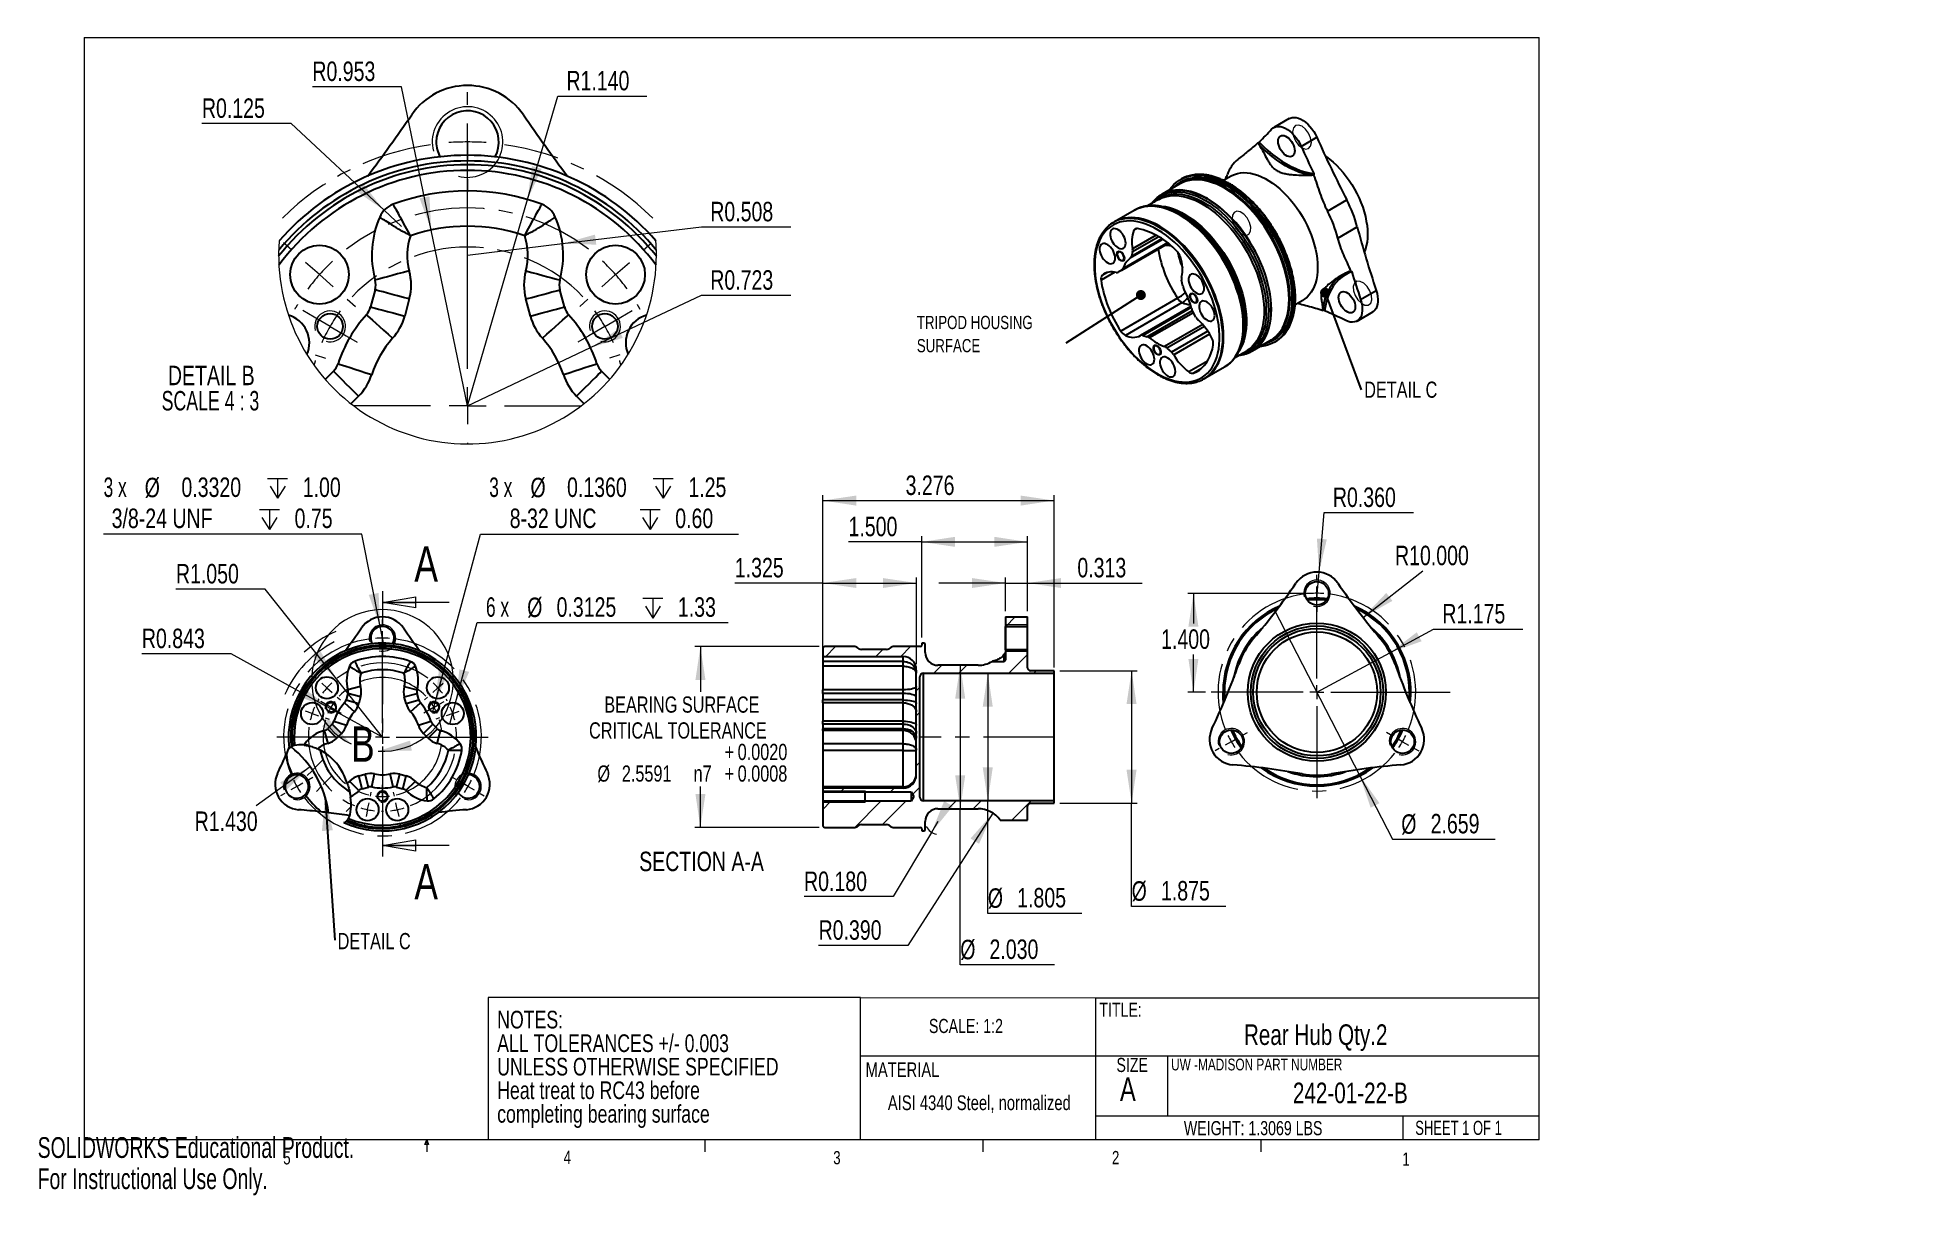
# Model space of a CAD drawing. Header units: inches. Extents: x 0 to 13.3, y 0 to 8.2.
import ezdxf

# ---------------------------------------------------------------- set-up
doc = ezdxf.new("R2010")
doc.units = ezdxf.units.IN
doc.header["$MEASUREMENT"] = 0
doc.header["$PDSIZE"] = -1
doc.linetypes.add('CENTER', pattern=[0.4, 0.25, -0.05, 0.05, -0.05])
doc.linetypes.add('CENTERX2', pattern=[0.8, 0.5, -0.1, 0.1, -0.1])
doc.styles.add('SLDTEXTSTYLE0', font='TXT', dxfattribs={"width": 0.75})
doc.styles.add('SLDTEXTSTYLE1', font='TXT', dxfattribs={"width": 0.6875})
doc.styles.add('SLDTEXTSTYLE2', font='TXT', dxfattribs={"width": 0.666667})
doc.styles.add('SLDTEXTSTYLE3', font='TXT', dxfattribs={"width": 0.681818})
doc.styles.add('SLDTEXTSTYLE4', font='TXT', dxfattribs={"width": 0.7})
doc.dimstyles.new('SLDDIMSTYLE0', dxfattribs={"dimtxt": 0.137795, "dimasz": 0.23622, "dimexe": 0, "dimexo": 0.0625, "dimgap": 0.034449, "dimtad": 0, "dimtih": 1, "dimtoh": 1, "dimdec": 3, "dimlfac": 2, "dimrnd": 1e-09, "dimzin": 0, "dimdsep": 46, "dimtxsty": 'SLDTEXTSTYLE0', "dimsah": 1, "dimcen": 0, "dimadec": 0, "dimazin": 0, "dimtfac": 1, "dimtdec": 3, "dimtofl": 0, "dimtmove": 0, "dimatfit": 3, "dimfxl": 0, "dimfrac": 2, "dimtolj": 1, "dimtzin": 12, "dimarcsym": 0})
doc.dimstyles.new('SLDDIMSTYLE1', dxfattribs={"dimtxt": 0.137795, "dimasz": 0.23622, "dimexe": 0, "dimexo": 0.0625, "dimgap": 0.034449, "dimtad": 0, "dimtih": 1, "dimtoh": 1, "dimdec": 3, "dimlfac": 2, "dimrnd": 1e-09, "dimzin": 4, "dimdsep": 46, "dimtxsty": 'SLDTEXTSTYLE0', "dimblk1": 'NONE', "dimblk2": 'NONE', "dimsah": 1, "dimcen": 0, "dimadec": 0, "dimazin": 1, "dimtfac": 1, "dimtdec": 3, "dimtofl": 0, "dimtmove": 0, "dimatfit": 3, "dimldrblk": 'NONE', "dimfxl": 0, "dimfrac": 2, "dimtolj": 1, "dimtzin": 12, "dimarcsym": 0})
doc.dimstyles.new('SLDDIMSTYLE10', dxfattribs={"dimtxt": 0.18, "dimasz": 0.070866, "dimexe": 0, "dimexo": 0.0625, "dimgap": 0, "dimtad": 0, "dimtih": 1, "dimtoh": 1, "dimdec": 0, "dimrnd": 1e-09, "dimzin": 0, "dimdsep": 46, "dimtxsty": 'Standard', "dimblk1": 'DOT', "dimblk2": 'DOT', "dimsah": 1, "dimcen": 0.09, "dimadec": 0, "dimazin": 0, "dimtfac": 0.070866, "dimtdec": 0, "dimtofl": 0, "dimtmove": 0, "dimatfit": 3, "dimldrblk": 'DOT', "dimfxl": 0, "dimfrac": 2, "dimtolj": 1, "dimtzin": 0, "dimarcsym": 0})
doc.dimstyles.new('SLDDIMSTYLE11', dxfattribs={"dimtxt": 0.137795, "dimasz": 0.23622, "dimexe": 0, "dimexo": 0.0625, "dimgap": 0.034449, "dimtad": 0, "dimtih": 1, "dimtoh": 1, "dimdec": 3, "dimlfac": 2, "dimrnd": 1e-09, "dimzin": 0, "dimdsep": 46, "dimtxsty": 'SLDTEXTSTYLE0', "dimsah": 1, "dimcen": 0, "dimadec": 0, "dimazin": 0, "dimtfac": 1, "dimtdec": 3, "dimtofl": 0, "dimtmove": 1, "dimatfit": 3, "dimfxl": 0, "dimfrac": 2, "dimtolj": 1, "dimtzin": 12, "dimarcsym": 0})
doc.dimstyles.new('SLDDIMSTYLE12', dxfattribs={"dimtxt": 0.137795, "dimasz": 0.23622, "dimexe": 0, "dimexo": 0.0625, "dimgap": 0.034449, "dimtad": 0, "dimtih": 1, "dimtoh": 1, "dimdec": 3, "dimlfac": 2, "dimrnd": 1e-09, "dimzin": 12, "dimdsep": 46, "dimtxsty": 'SLDTEXTSTYLE0', "dimsah": 1, "dimcen": 0.09, "dimadec": 0, "dimazin": 3, "dimtfac": 1, "dimtdec": 3, "dimtofl": 0, "dimtmove": 0, "dimatfit": 3, "dimfxl": 0, "dimfrac": 2, "dimtolj": 1, "dimtzin": 12, "dimarcsym": 0})
doc.dimstyles.new('SLDDIMSTYLE13', dxfattribs={"dimtxt": 0.137795, "dimasz": 0.23622, "dimexe": 0, "dimexo": 0.0625, "dimgap": 0.034449, "dimtad": 0, "dimtih": 1, "dimtoh": 1, "dimdec": 3, "dimlfac": 2, "dimrnd": 1e-09, "dimdsep": 46, "dimtxsty": 'SLDTEXTSTYLE0', "dimsah": 1, "dimcen": 0.09, "dimadec": 0, "dimazin": 2, "dimtfac": 1, "dimtdec": 3, "dimtmove": 0, "dimatfit": 0, "dimfxl": 0, "dimfrac": 2, "dimtolj": 1, "dimtzin": 12, "dimarcsym": 0})
doc.dimstyles.new('SLDDIMSTYLE14', dxfattribs={"dimtxt": 0.114583, "dimasz": 0.23622, "dimexe": 0, "dimexo": 0.0625, "dimgap": 0.028646, "dimtad": 0, "dimtih": 1, "dimtoh": 1, "dimdec": 4, "dimlfac": 2, "dimrnd": 1e-09, "dimzin": 12, "dimdsep": 46, "dimtxsty": 'SLDTEXTSTYLE0', "dimsah": 1, "dimcen": 0.09, "dimadec": 0, "dimazin": 3, "dimtol": 1, "dimtp": 0.001969, "dimtm": -0.000787402, "dimtfac": 1, "dimtdec": 4, "dimtofl": 0, "dimtmove": 0, "dimatfit": 3, "dimfxl": 0, "dimfrac": 2, "dimtolj": 1, "dimtzin": 0, "dimarcsym": 0})
doc.dimstyles.new('SLDDIMSTYLE15', dxfattribs={"dimtxt": 0.137795, "dimasz": 0.23622, "dimexe": 0, "dimexo": 0.0625, "dimgap": 0.034449, "dimtad": 1, "dimdec": 3, "dimlfac": 2, "dimrnd": 1e-09, "dimzin": 12, "dimdsep": 46, "dimtxsty": 'SLDTEXTSTYLE0', "dimsah": 1, "dimcen": 0.09, "dimadec": 0, "dimazin": 3, "dimtfac": 1, "dimtdec": 3, "dimtofl": 0, "dimtmove": 0, "dimatfit": 3, "dimfxl": 0, "dimfrac": 2, "dimtolj": 1, "dimtzin": 12, "dimarcsym": 0})
doc.dimstyles.new('SLDDIMSTYLE16', dxfattribs={"dimtxt": 0.137795, "dimasz": 0.23622, "dimexe": 0, "dimexo": 0.0625, "dimgap": 0.034449, "dimtad": 0, "dimtih": 1, "dimtoh": 1, "dimdec": 3, "dimlfac": 0.75, "dimrnd": 1e-09, "dimdsep": 46, "dimtxsty": 'SLDTEXTSTYLE0', "dimsah": 1, "dimcen": 0, "dimadec": 0, "dimazin": 2, "dimtfac": 1, "dimtdec": 3, "dimtofl": 0, "dimtmove": 0, "dimatfit": 3, "dimfxl": 0, "dimfrac": 2, "dimtolj": 1, "dimtzin": 12, "dimarcsym": 0})
doc.dimstyles.new('SLDDIMSTYLE17', dxfattribs={"dimtxt": 0.137795, "dimasz": 0.23622, "dimexe": 0, "dimexo": 0.0625, "dimgap": 0.034449, "dimtad": 0, "dimtih": 1, "dimtoh": 1, "dimdec": 3, "dimlfac": 0.75, "dimrnd": 1e-09, "dimzin": 4, "dimdsep": 46, "dimtxsty": 'SLDTEXTSTYLE0', "dimsah": 1, "dimcen": 0, "dimadec": 0, "dimazin": 1, "dimtfac": 1, "dimtdec": 3, "dimtofl": 0, "dimtmove": 0, "dimatfit": 3, "dimfxl": 0, "dimfrac": 2, "dimtolj": 1, "dimtzin": 12, "dimarcsym": 0})
doc.dimstyles.new('SLDDIMSTYLE18', dxfattribs={"dimtxt": 0.137795, "dimasz": 0.23622, "dimexe": 0, "dimexo": 0.0625, "dimgap": 0.034449, "dimtad": 0, "dimtih": 1, "dimtoh": 1, "dimdec": 3, "dimlfac": 0.75, "dimrnd": 1e-09, "dimdsep": 46, "dimtxsty": 'SLDTEXTSTYLE0', "dimsah": 1, "dimcen": 0, "dimadec": 0, "dimazin": 2, "dimtfac": 1, "dimtdec": 3, "dimtofl": 0, "dimtmove": 0, "dimatfit": 3, "dimfxl": 0, "dimfrac": 2, "dimtolj": 1, "dimtzin": 12, "dimarcsym": 0})
doc.dimstyles.new('SLDDIMSTYLE2', dxfattribs={"dimtxt": 0.137795, "dimasz": 0.23622, "dimexe": 0, "dimexo": 0.0625, "dimgap": 0.034449, "dimtad": 0, "dimtih": 1, "dimtoh": 1, "dimdec": 3, "dimlfac": 2, "dimrnd": 1e-09, "dimzin": 12, "dimdsep": 46, "dimtxsty": 'SLDTEXTSTYLE0', "dimsah": 1, "dimcen": 0, "dimadec": 0, "dimazin": 3, "dimtfac": 1, "dimtdec": 3, "dimtofl": 0, "dimtmove": 0, "dimatfit": 3, "dimfxl": 0, "dimfrac": 2, "dimtolj": 1, "dimtzin": 12, "dimarcsym": 0})
doc.dimstyles.new('SLDDIMSTYLE3', dxfattribs={"dimtxt": 0.137795, "dimasz": 0.23622, "dimexe": 0, "dimexo": 0.0625, "dimgap": 0.034449, "dimtad": 0, "dimtih": 1, "dimtoh": 1, "dimdec": 3, "dimlfac": 2, "dimrnd": 1e-09, "dimzin": 4, "dimdsep": 46, "dimtxsty": 'SLDTEXTSTYLE0', "dimsah": 1, "dimcen": 0.09, "dimadec": 0, "dimazin": 1, "dimtfac": 1, "dimtdec": 3, "dimtofl": 0, "dimtmove": 0, "dimatfit": 3, "dimfxl": 0, "dimfrac": 2, "dimtolj": 1, "dimtzin": 12, "dimarcsym": 0})
doc.dimstyles.new('SLDDIMSTYLE4', dxfattribs={"dimtxt": 0.137795, "dimasz": 0.23622, "dimexe": 0, "dimexo": 0.0625, "dimgap": 0.034449, "dimtad": 0, "dimtih": 1, "dimtoh": 1, "dimdec": 3, "dimlfac": 2, "dimrnd": 1e-09, "dimzin": 12, "dimdsep": 46, "dimtxsty": 'SLDTEXTSTYLE0', "dimblk1": 'NONE', "dimsah": 1, "dimcen": 0, "dimadec": 0, "dimazin": 3, "dimtfac": 1, "dimtdec": 3, "dimtmove": 0, "dimatfit": 3, "dimldrblk": 'NONE', "dimfxl": 0, "dimfrac": 2, "dimtolj": 1, "dimtzin": 12, "dimarcsym": 0})
doc.dimstyles.new('SLDDIMSTYLE5', dxfattribs={"dimtxt": 0.137795, "dimasz": 0.23622, "dimexe": 0, "dimexo": 0.0625, "dimgap": 0.034449, "dimtad": 0, "dimtih": 1, "dimtoh": 1, "dimdec": 3, "dimlfac": 2, "dimrnd": 1e-09, "dimzin": 4, "dimdsep": 46, "dimtxsty": 'SLDTEXTSTYLE0', "dimsah": 1, "dimcen": 0, "dimadec": 0, "dimazin": 1, "dimtfac": 1, "dimtdec": 3, "dimtofl": 0, "dimtmove": 0, "dimatfit": 3, "dimfxl": 0, "dimfrac": 2, "dimtolj": 1, "dimtzin": 12, "dimarcsym": 0})
doc.dimstyles.new('SLDDIMSTYLE6', dxfattribs={"dimtxt": 0.137795, "dimasz": 0.23622, "dimexe": 0, "dimexo": 0.0625, "dimgap": 0.034449, "dimtad": 0, "dimtih": 1, "dimtoh": 1, "dimdec": 3, "dimlfac": 2, "dimrnd": 1e-09, "dimdsep": 46, "dimtxsty": 'SLDTEXTSTYLE0', "dimsah": 1, "dimcen": 0, "dimadec": 0, "dimazin": 2, "dimtfac": 1, "dimtdec": 3, "dimtofl": 0, "dimtmove": 0, "dimatfit": 3, "dimfxl": 0, "dimfrac": 2, "dimtolj": 1, "dimtzin": 12, "dimarcsym": 0})
doc.dimstyles.new('SLDDIMSTYLE7', dxfattribs={"dimtxt": 0.137795, "dimasz": 0.23622, "dimexe": 0, "dimexo": 0.0625, "dimgap": 0.034449, "dimtad": 0, "dimtih": 1, "dimtoh": 1, "dimdec": 4, "dimlfac": 2, "dimrnd": 1e-09, "dimzin": 0, "dimdsep": 46, "dimtxsty": 'SLDTEXTSTYLE0', "dimblk1": 'NONE', "dimsah": 1, "dimcen": 0, "dimadec": 0, "dimazin": 0, "dimtfac": 1, "dimtmove": 0, "dimatfit": 3, "dimldrblk": 'NONE', "dimfxl": 0, "dimfrac": 2, "dimtolj": 1, "dimtzin": 12, "dimarcsym": 0})
doc.dimstyles.new('SLDDIMSTYLE8', dxfattribs={"dimtxt": 0.137795, "dimasz": 0.23622, "dimexe": 0, "dimexo": 0.0625, "dimgap": 0.034449, "dimtad": 0, "dimtih": 1, "dimtoh": 1, "dimdec": 4, "dimlfac": 2, "dimrnd": 1e-09, "dimdsep": 46, "dimtxsty": 'SLDTEXTSTYLE0', "dimblk1": 'NONE', "dimsah": 1, "dimcen": 0, "dimadec": 0, "dimazin": 2, "dimtfac": 1, "dimtdec": 4, "dimtmove": 0, "dimatfit": 3, "dimldrblk": 'NONE', "dimfxl": 0, "dimfrac": 2, "dimtolj": 1, "dimtzin": 12, "dimarcsym": 0})
doc.dimstyles.new('SLDDIMSTYLE9', dxfattribs={"dimtxt": 0.18, "dimasz": 0.23622, "dimexe": 0, "dimexo": 0.0625, "dimgap": 0, "dimtad": 0, "dimtih": 1, "dimtoh": 1, "dimdec": 0, "dimrnd": 1e-09, "dimzin": 0, "dimdsep": 46, "dimtxsty": 'Standard', "dimsah": 1, "dimcen": 0.09, "dimadec": 0, "dimazin": 0, "dimtfac": 0.23622, "dimtdec": 0, "dimtofl": 0, "dimtmove": 0, "dimatfit": 3, "dimfxl": 0, "dimfrac": 2, "dimtolj": 1, "dimtzin": 0, "dimarcsym": 0})

msp = doc.modelspace()

# ---------------------------------------------------------------- texts
at = {"color": 7, "linetype": 'Continuous', "attachment_point": 1}
for s, insert, char_height, style in [('A', (2.667022, 4.592328), 0.25, 'SLDTEXTSTYLE0'), ('A', (2.667022, 2.342219), 0.25, 'SLDTEXTSTYLE0'), ('SOLIDWORKS Educational Product.', (0, 0.410132), 0.14705, 'SLDTEXTSTYLE4'), ('For Instructional Use Only.', (0, 0.189557), 0.14705, 'SLDTEXTSTYLE4')]:
    msp.add_mtext(s, dxfattribs=dict(at, insert=insert, char_height=char_height, style=style))
at = {"color": 7, "linetype": 'Continuous', "lineweight": 18, "insert": (2.218556, 3.316805), "char_height": 0.25, "attachment_point": 1, "style": 'SLDTEXTSTYLE0'}
msp.add_mtext('B', dxfattribs=at)
at = {"color": 7, "linetype": 'Continuous', "lineweight": 0}
for s, insert, char_height, attachment_point, style in [('SECTION A-A', (4.700428, 2.43058), 0.13779528, 2, 'SLDTEXTSTYLE0'), ('TITLE:', (7.515997, 1.362104), 0.1, 1, 'SLDTEXTSTYLE0'), ('SCALE: 1:2', (6.310273, 1.247045), 0.1, 1, 'SLDTEXTSTYLE0'), ('Rear Hub Qty.2', (9.048153, 1.208482), 0.14583333, 2, 'SLDTEXTSTYLE0'), ('MATERIAL', (5.861783, 0.939162), 0.1041667, 1, 'SLDTEXTSTYLE0'), ('SIZE', (7.637555, 0.971108), 0.1, 1, 'SLDTEXTSTYLE0'), ('UW -MADISON PART NUMBER', (8.024843, 0.965908), 0.08333333, 1, 'SLDTEXTSTYLE0'), ('A', (7.662678, 0.833294), 0.166667, 1, 'SLDTEXTSTYLE0'), ('AISI 4340 Steel, normalized', (6.666843, 0.705629), 0.10416667, 2, 'SLDTEXTSTYLE0'), ('242-01-22-B', (9.293479, 0.796247), 0.14583333, 2, 'SLDTEXTSTYLE0'), ('WEIGHT: 1.3069 LBS', (8.605577, 0.523882), 0.1, 2, 'SLDTEXTSTYLE0'), ('SHEET 1 OF 1', (9.75309, 0.526038), 0.1, 1, 'SLDTEXTSTYLE1'), ('5', (1.738791, 0.310586), 0.09375, 1, 'SLDTEXTSTYLE0'), ('4', (3.7238, 0.313724), 0.09375, 1, 'SLDTEXTSTYLE0'), ('3', (5.632446, 0.311619), 0.09375, 1, 'SLDTEXTSTYLE0'), ('2', (7.605972, 0.312439), 0.09375, 1, 'SLDTEXTSTYLE0'), ('1', (9.661992, 0.301372), 0.09375, 1, 'SLDTEXTSTYLE0')]:
    msp.add_mtext(s, dxfattribs=dict(at, insert=insert, char_height=char_height, attachment_point=attachment_point, style=style))

# ---------------------------------------------------------------- blocks, each defined once
blk = doc.blocks.new('SW_NOTE_0')
at = {"color": 0, "linetype": 'Continuous', "lineweight": 0, "char_height": 0.125, "attachment_point": 1, "style": 'SLDTEXTSTYLE0'}
for s, insert in [('NOTES:', (0, 0.161)), ('ALL TOLERANCES +/- 0.003', (0, -0.006)), ('UNLESS OTHERWISE SPECIFIED', (0, -0.172)), ('Heat treat to RC43 before', (0, -0.339)), ('completing bearing surface', (0, -0.506))]:
    blk.add_mtext(s, dxfattribs=dict(at, insert=insert))
blk = doc.blocks.new('_D')
at = {"color": 7, "linetype": 'Continuous', "lineweight": 0}
for p, q in [((9.072, 4.409), (9.108, 4.831)), ((9.108, 4.831), (9.74, 4.831)), ((9.057, 4.229), (9.072, 4.409))]:
    blk.add_line(p, q, dxfattribs=at)
at = {"color": 7, "linetype": 'Continuous', "lineweight": 18}
blk.add_solid([(9.072, 4.409), (9.127, 4.641), (9.057, 4.647)], dxfattribs=at)
at = {"color": 7, "linetype": 'Continuous', "lineweight": 18, "insert": (9.17, 5.008), "char_height": 0.1378, "attachment_point": 1, "style": 'SLDTEXTSTYLE0'}
blk.add_mtext('R0.360', dxfattribs=at)
blk = doc.blocks.new('_D_1')
at = {"color": 7, "linetype": 'Continuous', "lineweight": 18, "insert": (9.61, 4.596), "char_height": 0.1378, "attachment_point": 1, "style": 'SLDTEXTSTYLE0'}
blk.add_mtext('R10.000', dxfattribs=at)
blk = doc.blocks.new('_None')
blk = doc.blocks.new('_D_2')
at = {"color": 7, "linetype": 'Continuous', "lineweight": 0}
for p, q in [((9.573, 3.839), (9.882, 4.006)), ((9.882, 4.006), (10.514, 4.006)), ((9.057, 3.559), (9.573, 3.839))]:
    blk.add_line(p, q, dxfattribs=at)
at = {"color": 7, "linetype": 'Continuous', "lineweight": 18}
blk.add_solid([(9.573, 3.839), (9.798, 3.92), (9.764, 3.983)], dxfattribs=at)
at = {"color": 7, "linetype": 'Continuous', "lineweight": 18, "insert": (9.945, 4.184), "char_height": 0.1378, "attachment_point": 1, "style": 'SLDTEXTSTYLE0'}
blk.add_mtext('R1.175', dxfattribs=at)
blk = doc.blocks.new('_D_3')
at = {"color": 7, "linetype": 'Continuous', "lineweight": 0}
for p, q in [((9.017, 4.259), (8.143, 4.259)), ((8.183, 4.259), (8.183, 4.046)), ((8.183, 3.559), (8.183, 3.827)), ((8.268, 3.559), (8.143, 3.559))]:
    blk.add_line(p, q, dxfattribs=at)
at = {"color": 7, "linetype": 'Continuous', "lineweight": 18}
for points in [[(8.183, 4.259), (8.147, 4.023), (8.218, 4.023)], [(8.183, 3.559), (8.218, 3.795), (8.147, 3.795)]]:
    blk.add_solid(points, dxfattribs=at)
at = {"color": 7, "linetype": 'Continuous', "lineweight": 18, "insert": (7.954, 4.004), "char_height": 0.1378, "attachment_point": 1, "style": 'SLDTEXTSTYLE0'}
blk.add_mtext('1.400', dxfattribs=at)
blk = doc.blocks.new('_D_4')
at = {"color": 7, "linetype": 'Continuous', "lineweight": 0}
for p, q in [((8.753, 4.15), (9.361, 2.968)), ((9.361, 2.968), (9.592, 2.518)), ((9.592, 2.518), (10.32, 2.518))]:
    blk.add_line(p, q, dxfattribs=at)
at = {"color": 7, "linetype": 'Continuous', "lineweight": 18}
blk.add_solid([(9.361, 2.968), (9.437, 2.742), (9.5, 2.774)], dxfattribs=at)
at = {"color": 7, "linetype": 'Continuous', "lineweight": 18, "char_height": 0.1378, "attachment_point": 1, "style": 'SLDTEXTSTYLE0'}
for s, insert in [('%%c', (9.654, 2.695)), ('2.659', (9.862, 2.698))]:
    blk.add_mtext(s, dxfattribs=dict(at, insert=insert))
blk = doc.blocks.new('SW_CENTERMARKSYMBOL_0')
at = {"color": 0, "linetype": 'Continuous', "lineweight": 18}
for p, q in [((0.606, 1.148), (0.606, 1.182)), ((0.606, 0.448), (0.606, 1.099)), ((0.606, 1.05), (0.606, 1.099)), ((0.606, 1.05), (0.606, 1.001)), ((0.606, 0.952), (0.606, 0.918)), ((0.508, 0.35), (-0.143, 0.35)), ((0.606, 0.35), (0.557, 0.35)), ((0.606, 0.35), (0.606, 0.399)), ((0.606, 0.35), (0.606, 0.301)), ((0.606, 0.35), (0.655, 0.35)), ((0.705, 0.35), (1.55, 0.35)), ((0.606, 0.252), (0.606, -0.399)), ((0, 0), (-0.043, -0.025)), ((0, 0), (0.043, 0.025)), ((0.085, 0.049), (0.114, 0.066)), ((1.127, 0.049), (1.098, 0.066)), ((1.212, 0), (1.17, 0.025)), ((1.212, 0), (1.255, -0.025)), ((-0.085, -0.049), (-0.114, -0.066)), ((1.298, -0.049), (1.327, -0.066))]:
    blk.add_line(p, q, dxfattribs=at)
at = {"color": 0, "linetype": 'CENTERX2', "lineweight": 0}
for start, end in [(98.0562, 201.9438), (338.0562, 81.9438), (218.0562, 321.9438)]:
    blk.add_arc((0.606, 0.35), 0.7, start, end, dxfattribs=at)
at = {"color": 0, "linetype": 'Continuous', "lineweight": 0}
for start, end in [(90, 94.0281), (85.9719, 90), (205.9719, 210), (325.9719, 330), (330, 334.0281), (210, 214.0281)]:
    blk.add_arc((0.606, 0.35), 0.7, start, end, dxfattribs=at)
blk = doc.blocks.new('SW_CENTERMARKSYMBOL_1')
at = {"color": 0, "linetype": 'Continuous', "lineweight": 18}
for p, q in [((0.606, 1.148), (0.606, 1.182)), ((0.606, 0.448), (0.606, 1.099)), ((0.606, 1.05), (0.606, 1.099)), ((0.606, 1.05), (0.606, 1.001)), ((0.606, 0.952), (0.606, 0.918)), ((0.508, 0.35), (-0.143, 0.35)), ((0.606, 0.35), (0.557, 0.35)), ((0.606, 0.35), (0.606, 0.399)), ((0.606, 0.35), (0.606, 0.301)), ((0.606, 0.35), (0.655, 0.35)), ((0.705, 0.35), (1.355, 0.35)), ((0.606, 0.252), (0.606, -0.399)), ((0, 0), (-0.043, -0.025)), ((0, 0), (0.043, 0.025)), ((0.085, 0.049), (0.114, 0.066)), ((1.127, 0.049), (1.098, 0.066)), ((1.212, 0), (1.17, 0.025)), ((1.212, 0), (1.255, -0.025)), ((-0.085, -0.049), (-0.114, -0.066)), ((1.298, -0.049), (1.327, -0.066))]:
    blk.add_line(p, q, dxfattribs=at)
at = {"color": 0, "linetype": 'CENTERX2', "lineweight": 0}
for start, end in [(98.0562, 201.9438), (338.0562, 81.9438), (218.0562, 321.9438)]:
    blk.add_arc((0.606, 0.35), 0.7, start, end, dxfattribs=at)
at = {"color": 0, "linetype": 'Continuous', "lineweight": 0}
for start, end in [(90, 94.0281), (85.9719, 90), (205.9719, 210), (325.9719, 330), (330, 334.0281), (210, 214.0281)]:
    blk.add_arc((0.606, 0.35), 0.7, start, end, dxfattribs=at)
blk = doc.blocks.new('_D_5')
at = {"color": 7, "linetype": 'Continuous', "lineweight": 0}
blk.add_line((1.929, 3.031), (1.548, 2.756), dxfattribs=at)
at = {"color": 7, "linetype": 'Continuous', "lineweight": 18}
blk.add_solid([(1.929, 3.031), (1.717, 2.922), (1.759, 2.864)], dxfattribs=at)
at = {"color": 7, "linetype": 'Continuous', "lineweight": 18, "insert": (1.112, 2.715), "char_height": 0.1378, "attachment_point": 1, "style": 'SLDTEXTSTYLE0'}
blk.add_mtext('R1.430', dxfattribs=at)
blk = doc.blocks.new('_D_6')
at = {"color": 7, "linetype": 'Continuous', "lineweight": 0}
for p, q in [((1.611, 4.289), (0.979, 4.289)), ((2.115, 3.654), (1.611, 4.289)), ((2.441, 3.242), (2.115, 3.654))]:
    blk.add_line(p, q, dxfattribs=at)
at = {"color": 7, "linetype": 'Continuous', "lineweight": 18}
blk.add_arc((2.441, 3.242), 0.817, 113.7775, 132.6903, dxfattribs=at)
blk.add_solid([(2.115, 3.654), (1.996, 3.861), (1.941, 3.817)], dxfattribs=at)
at = {"color": 7, "linetype": 'Continuous', "lineweight": 18, "insert": (0.979, 4.467), "char_height": 0.1378, "attachment_point": 1, "style": 'SLDTEXTSTYLE0'}
blk.add_mtext('R1.050', dxfattribs=at)
blk = doc.blocks.new('_D_7')
at = {"color": 7, "linetype": 'Continuous', "lineweight": 0}
for p, q in [((1.371, 3.831), (0.738, 3.831)), ((2.072, 3.445), (1.371, 3.831)), ((2.441, 3.242), (2.072, 3.445))]:
    blk.add_line(p, q, dxfattribs=at)
at = {"color": 7, "linetype": 'Continuous', "lineweight": 18}
blk.add_arc((2.441, 3.242), 0.754, 116.8634, 156.5331, dxfattribs=at)
blk.add_solid([(2.072, 3.445), (1.882, 3.59), (1.848, 3.528)], dxfattribs=at)
at = {"color": 7, "linetype": 'Continuous', "lineweight": 18, "insert": (0.738, 4.009), "char_height": 0.1378, "attachment_point": 1, "style": 'SLDTEXTSTYLE0'}
blk.add_mtext('R0.843', dxfattribs=at)
blk = doc.blocks.new('SW_SYMBOL_HOLE_DEPTH')
at = {"color": 0, "linetype": 'Continuous', "lineweight": 18}
for p, q in [((0, 34.4), (31.5, 34.4)), ((15.7, 34.4), (15.7, 3)), ((3.9, 21.9), (15.7, 3)), ((27.6, 21.9), (15.7, 3))]:
    blk.add_line(p, q, dxfattribs=at)
blk = doc.blocks.new('_D_8')
at = {"color": 7, "linetype": 'Continuous', "lineweight": 0}
for p, q in [((2.295, 4.679), (0.467, 4.679)), ((2.425, 4.024), (2.295, 4.679)), ((2.457, 3.861), (2.425, 4.024))]:
    blk.add_line(p, q, dxfattribs=at)
at = {"color": 7, "linetype": 'Continuous', "lineweight": 18}
blk.add_solid([(2.425, 4.024), (2.414, 4.262), (2.344, 4.248)], dxfattribs=at)
at = {"color": 7, "linetype": 'Continuous', "lineweight": 18, "xscale": 0.004470703125, "yscale": 0.004470703125, "zscale": 0.004470703125}
for p in [(1.628, 4.919), (1.571, 4.698)]:
    blk.add_blockref('SW_SYMBOL_HOLE_DEPTH', p, dxfattribs=at)
at = {"color": 7, "linetype": 'Continuous', "lineweight": 18, "char_height": 0.1378, "attachment_point": 1}
for s, insert, style in [('3 x', (0.467, 5.079), 'SLDTEXTSTYLE2'), ('%%c', (0.758, 5.077), 'SLDTEXTSTYLE0'), ('0.3320', (1.018, 5.079), 'SLDTEXTSTYLE0'), ('1.00', (1.877, 5.079), 'SLDTEXTSTYLE0'), ('3/8-24 UNF', (0.524, 4.859), 'SLDTEXTSTYLE0'), ('0.75', (1.819, 4.859), 'SLDTEXTSTYLE0')]:
    blk.add_mtext(s, dxfattribs=dict(at, insert=insert, style=style))
blk = doc.blocks.new('_D_9')
at = {"color": 7, "linetype": 'Continuous', "lineweight": 0}
for p, q in [((2.959, 3.484), (3.112, 4.052)), ((3.112, 4.052), (4.889, 4.052)), ((2.919, 3.333), (2.959, 3.484))]:
    blk.add_line(p, q, dxfattribs=at)
at = {"color": 7, "linetype": 'Continuous', "lineweight": 18}
blk.add_solid([(2.959, 3.484), (3.055, 3.703), (2.986, 3.721)], dxfattribs=at)
at = {"color": 7, "linetype": 'Continuous', "lineweight": 18, "xscale": 0.004470703125, "yscale": 0.004470703125, "zscale": 0.004470703125}
blk.add_blockref('SW_SYMBOL_HOLE_DEPTH', (4.285, 4.071), dxfattribs=at)
at = {"color": 7, "linetype": 'Continuous', "lineweight": 18, "char_height": 0.1378, "attachment_point": 1}
for s, insert, style in [('6 x', (3.174, 4.231), 'SLDTEXTSTYLE2'), ('%%c', (3.466, 4.229), 'SLDTEXTSTYLE0'), ('0.3125', (3.674, 4.231), 'SLDTEXTSTYLE0'), ('1.33', (4.533, 4.231), 'SLDTEXTSTYLE0')]:
    blk.add_mtext(s, dxfattribs=dict(at, insert=insert, style=style))
blk = doc.blocks.new('_D_10')
at = {"color": 7, "linetype": 'Continuous', "lineweight": 0}
for p, q in [((2.815, 3.486), (3.135, 4.679)), ((3.135, 4.679), (4.963, 4.679)), ((2.797, 3.42), (2.815, 3.486))]:
    blk.add_line(p, q, dxfattribs=at)
at = {"color": 7, "linetype": 'Continuous', "lineweight": 18}
blk.add_solid([(2.815, 3.486), (2.91, 3.705), (2.842, 3.723)], dxfattribs=at)
at = {"color": 7, "linetype": 'Continuous', "lineweight": 18, "xscale": 0.004470703125, "yscale": 0.004470703125, "zscale": 0.004470703125}
for p in [(4.358, 4.919), (4.266, 4.698)]:
    blk.add_blockref('SW_SYMBOL_HOLE_DEPTH', p, dxfattribs=at)
at = {"color": 7, "linetype": 'Continuous', "lineweight": 18, "char_height": 0.1378, "attachment_point": 1}
for s, insert, style in [('3 x', (3.197, 5.079), 'SLDTEXTSTYLE2'), ('%%c', (3.489, 5.077), 'SLDTEXTSTYLE0'), ('0.1360', (3.748, 5.079), 'SLDTEXTSTYLE0'), ('1.25', (4.607, 5.079), 'SLDTEXTSTYLE0'), ('8-32 UNC', (3.342, 4.859), 'SLDTEXTSTYLE0'), ('0.60', (4.514, 4.859), 'SLDTEXTSTYLE0')]:
    blk.add_mtext(s, dxfattribs=dict(at, insert=insert, style=style))
blk = doc.blocks.new('SW_NOTE_0_1')
at = {"color": 0, "linetype": 'Continuous', "lineweight": 0, "insert": (0.021, 0.051), "char_height": 0.1146, "attachment_point": 1, "style": 'SLDTEXTSTYLE0'}
blk.add_mtext('DETAIL C', dxfattribs=at)
blk = doc.blocks.new('SW_CENTERMARKSYMBOL_2')
at = {"color": 0, "linetype": 'Continuous', "lineweight": 18}
for p, q in [((-0.606, 1.148), (-0.606, 1.182)), ((-0.606, 0.448), (-0.606, 1.099)), ((-0.606, 1.05), (-0.606, 1.099)), ((-0.606, 1.05), (-0.606, 1.001)), ((-0.606, 0.952), (-0.606, 0.918)), ((-1.073, 0.763), (-1.095, 0.783)), ((-0.999, 0.698), (-1.036, 0.731)), ((-0.999, 0.698), (-0.962, 0.665)), ((-0.213, 0.698), (-0.25, 0.665)), ((-0.213, 0.698), (-0.176, 0.731)), ((-0.14, 0.763), (-0.118, 0.783)), ((-1.198, 0.547), (-1.225, 0.557)), ((-1.014, 0.585), (-1.043, 0.602)), ((-0.971, 0.561), (-1.014, 0.585)), ((-0.971, 0.561), (-0.928, 0.536)), ((-0.928, 0.536), (-0.899, 0.519)), ((-0.926, 0.633), (-0.904, 0.614)), ((-0.284, 0.536), (-0.313, 0.519)), ((-0.287, 0.633), (-0.309, 0.614)), ((-0.241, 0.561), (-0.284, 0.536)), ((-0.241, 0.561), (-0.199, 0.585)), ((-0.199, 0.585), (-0.169, 0.602)), ((-0.015, 0.547), (0.013, 0.557)), ((-1.104, 0.516), (-1.151, 0.532)), ((-1.104, 0.516), (-1.058, 0.501)), ((-1.011, 0.485), (-0.983, 0.476)), ((-0.202, 0.485), (-0.229, 0.476)), ((-0.108, 0.516), (-0.155, 0.501)), ((-0.108, 0.516), (-0.062, 0.532)), ((-0.705, 0.35), (-1.355, 0.35)), ((-0.606, 0.35), (-0.655, 0.35)), ((-0.606, 0.35), (-0.606, 0.399)), ((-0.606, 0.35), (-0.606, 0.301)), ((-0.606, 0.35), (-0.557, 0.35)), ((-0.508, 0.35), (0.143, 0.35)), ((-0.606, 0.252), (-0.606, -0.399)), ((-1.212, 0), (-1.255, -0.025)), ((-1.212, 0), (-1.17, 0.025)), ((-1.127, 0.049), (-1.098, 0.066)), ((-0.606, -0.022), (-0.606, 0.012)), ((-0.085, 0.049), (-0.114, 0.066)), ((0, 0), (-0.043, 0.025)), ((0, 0), (0.043, -0.025)), ((-1.298, -0.049), (-1.327, -0.066)), ((-0.711, -0.164), (-0.701, -0.116)), ((-0.692, -0.068), (-0.686, -0.04)), ((-0.606, -0.071), (-0.606, -0.022)), ((-0.606, -0.071), (-0.606, -0.12)), ((-0.606, -0.12), (-0.606, -0.154)), ((-0.521, -0.068), (-0.527, -0.04)), ((-0.501, -0.164), (-0.511, -0.116)), ((0.085, -0.049), (0.114, -0.066)), ((-0.731, -0.261), (-0.737, -0.289)), ((-0.711, -0.164), (-0.721, -0.213)), ((-0.501, -0.164), (-0.491, -0.213)), ((-0.482, -0.261), (-0.476, -0.289))]:
    blk.add_line(p, q, dxfattribs=at)
at = {"color": 0, "linetype": 'CENTERX2', "lineweight": 0}
for radius, start, end in [(0.7, 98.0562, 201.9438), (0.7, 338.0562, 81.9438), (0.525, 52.2786, 127.7214), (0.421, 43.3872, 136.6128), (0.525, 149.2047, 150.7953), (0.525, 29.2047, 30.7953), (0.525, 172.2786, 247.7214), (0.421, 163.3872, 256.6128), (0.421, 283.3872, 16.6128), (0.525, 292.2786, 7.7214), (0.7, 218.0562, 321.9438), (0.525, 269.2047, 270.7953)]:
    blk.add_arc((-0.606, 0.35), radius, start, end, dxfattribs=at)
at = {"color": 0, "linetype": 'Continuous', "lineweight": 0}
for radius, start, end in [(0.7, 90, 94.0281), (0.7, 85.9719, 90), (0.525, 138.463, 143.8338), (0.525, 133.0922, 138.463), (0.525, 41.537, 46.9078), (0.525, 36.1662, 41.537), (0.525, 156.1662, 161.537), (0.421, 150, 156.6936), (0.421, 143.3064, 150), (0.421, 30, 36.6936), (0.421, 23.3064, 30), (0.525, 18.463, 23.8338), (0.525, 161.537, 166.9078), (0.525, 13.0922, 18.463), (0.7, 205.9719, 210), (0.7, 325.9719, 330), (0.7, 330, 334.0281), (0.7, 210, 214.0281), (0.421, 263.3064, 270), (0.421, 270, 276.6936), (0.525, 253.0922, 258.463), (0.525, 258.463, 263.8338), (0.525, 276.1662, 281.537), (0.525, 281.537, 286.9078)]:
    blk.add_arc((-0.606, 0.35), radius, start, end, dxfattribs=at)
blk = doc.blocks.new('SW_CENTERMARKSYMBOL_3')
at = {"color": 0, "linetype": 'Continuous', "lineweight": 18}
for p, q in [((-0.606, 1.148), (-0.606, 1.182)), ((-0.606, 0.448), (-0.606, 1.099)), ((-0.606, 1.05), (-0.606, 1.099)), ((-0.606, 1.05), (-0.606, 1.001)), ((-0.606, 0.952), (-0.606, 0.918)), ((-1.073, 0.763), (-1.095, 0.783)), ((-0.999, 0.698), (-1.036, 0.731)), ((-0.999, 0.698), (-0.962, 0.665)), ((-0.213, 0.698), (-0.25, 0.665)), ((-0.213, 0.698), (-0.176, 0.731)), ((-0.14, 0.763), (-0.118, 0.783)), ((-1.198, 0.547), (-1.225, 0.557)), ((-1.014, 0.585), (-1.043, 0.602)), ((-0.971, 0.561), (-1.014, 0.585)), ((-0.971, 0.561), (-0.928, 0.536)), ((-0.928, 0.536), (-0.899, 0.519)), ((-0.926, 0.633), (-0.904, 0.614)), ((-0.284, 0.536), (-0.313, 0.519)), ((-0.287, 0.633), (-0.309, 0.614)), ((-0.241, 0.561), (-0.284, 0.536)), ((-0.241, 0.561), (-0.199, 0.585)), ((-0.199, 0.585), (-0.169, 0.602)), ((-0.015, 0.547), (0.013, 0.557)), ((-1.104, 0.516), (-1.151, 0.532)), ((-1.104, 0.516), (-1.058, 0.501)), ((-1.011, 0.485), (-0.983, 0.476)), ((-0.202, 0.485), (-0.229, 0.476)), ((-0.108, 0.516), (-0.155, 0.501)), ((-0.108, 0.516), (-0.062, 0.532)), ((-0.705, 0.35), (-1.355, 0.35)), ((-0.606, 0.35), (-0.655, 0.35)), ((-0.606, 0.35), (-0.606, 0.399)), ((-0.606, 0.35), (-0.606, 0.301)), ((-0.606, 0.35), (-0.557, 0.35)), ((-0.508, 0.35), (0.143, 0.35)), ((-0.606, 0.252), (-0.606, -0.399)), ((-1.212, 0), (-1.255, -0.025)), ((-1.212, 0), (-1.17, 0.025)), ((-1.127, 0.049), (-1.098, 0.066)), ((-0.606, -0.022), (-0.606, 0.012)), ((-0.085, 0.049), (-0.114, 0.066)), ((0, 0), (-0.043, 0.025)), ((0, 0), (0.043, -0.025)), ((-1.298, -0.049), (-1.327, -0.066)), ((-0.711, -0.164), (-0.701, -0.116)), ((-0.692, -0.068), (-0.686, -0.04)), ((-0.606, -0.071), (-0.606, -0.022)), ((-0.606, -0.071), (-0.606, -0.12)), ((-0.606, -0.12), (-0.606, -0.154)), ((-0.521, -0.068), (-0.527, -0.04)), ((-0.501, -0.164), (-0.511, -0.116)), ((0.085, -0.049), (0.114, -0.066)), ((-0.731, -0.261), (-0.737, -0.289)), ((-0.711, -0.164), (-0.721, -0.213)), ((-0.501, -0.164), (-0.491, -0.213)), ((-0.482, -0.261), (-0.476, -0.289))]:
    blk.add_line(p, q, dxfattribs=at)
at = {"color": 0, "linetype": 'CENTERX2', "lineweight": 0}
for radius, start, end in [(0.7, 98.0562, 201.9438), (0.7, 338.0562, 81.9438), (0.525, 52.2786, 127.7214), (0.421, 43.3872, 136.6128), (0.525, 149.2047, 150.7953), (0.525, 29.2047, 30.7953), (0.525, 172.2786, 247.7214), (0.421, 163.3872, 256.6128), (0.421, 283.3872, 16.6128), (0.525, 292.2786, 7.7214), (0.7, 218.0562, 321.9438), (0.525, 269.2047, 270.7953)]:
    blk.add_arc((-0.606, 0.35), radius, start, end, dxfattribs=at)
at = {"color": 0, "linetype": 'Continuous', "lineweight": 0}
for radius, start, end in [(0.7, 90, 94.0281), (0.7, 85.9719, 90), (0.525, 138.463, 143.8338), (0.525, 133.0922, 138.463), (0.525, 41.537, 46.9078), (0.525, 36.1662, 41.537), (0.525, 156.1662, 161.537), (0.421, 150, 156.6936), (0.421, 143.3064, 150), (0.421, 30, 36.6936), (0.421, 23.3064, 30), (0.525, 18.463, 23.8338), (0.525, 161.537, 166.9078), (0.525, 13.0922, 18.463), (0.7, 205.9719, 210), (0.7, 325.9719, 330), (0.7, 330, 334.0281), (0.7, 210, 214.0281), (0.421, 263.3064, 270), (0.421, 270, 276.6936), (0.525, 253.0922, 258.463), (0.525, 258.463, 263.8338), (0.525, 276.1662, 281.537), (0.525, 281.537, 286.9078)]:
    blk.add_arc((-0.606, 0.35), radius, start, end, dxfattribs=at)
blk = doc.blocks.new('_Closed')
at = {"color": 0, "linetype": 'ByBlock', "lineweight": -2}
for p, q in [((-1, 0.166667), (0, 0)), ((-1, 0.166667), (-1, -0.166667)), ((0, 0), (-1, -0.166667)), ((0, 0), (-1, 0))]:
    blk.add_line(p, q, dxfattribs=at)
blk = doc.blocks.new('SW_NOTE_0_2')
at = {"color": 0, "linetype": 'Continuous', "lineweight": 0, "insert": (0.022, 0.059), "char_height": 0.1146, "attachment_point": 1, "style": 'SLDTEXTSTYLE0'}
blk.add_mtext('DETAIL C', dxfattribs=at)
blk = doc.blocks.new('_Dot')
at = {"color": 0, "linetype": 'ByBlock', "lineweight": -2}
blk.add_line((-0.5, 0), (-1, 0), dxfattribs=at)
at = {"color": 0, "linetype": 'ByBlock', "const_width": 0.5}
blk.add_lwpolyline([(-0.25, 0, 1), (0.25, 0, 1)], format="xyb", close=True, dxfattribs=at)
blk = doc.blocks.new('SW_NOTE_0_3')
at = {"color": 0, "linetype": 'Continuous', "lineweight": 0, "attachment_point": 1, "style": 'SLDTEXTSTYLE0'}
for s, insert, char_height in [('TRIPOD HOUSING', (-1.054, 0.193), 0.09375), ('SURFACE', (-1.054, 0.029), 0.0937)]:
    blk.add_mtext(s, dxfattribs=dict(at, insert=insert, char_height=char_height))
blk = doc.blocks.new('_D_11')
at = {"color": 7, "linetype": 'Continuous', "lineweight": 0}
for p, q in [((6.328, 2.567), (6.058, 2.113)), ((6.374, 2.645), (6.328, 2.567)), ((6.058, 2.113), (5.426, 2.113))]:
    blk.add_line(p, q, dxfattribs=at)
at = {"color": 7, "linetype": 'Continuous', "lineweight": 18}
blk.add_arc((6.374, 2.645), 0.09, 203.6267, 262.9379, dxfattribs=at)
blk.add_solid([(6.328, 2.567), (6.479, 2.752), (6.418, 2.789)], dxfattribs=at)
at = {"color": 7, "linetype": 'Continuous', "lineweight": 18, "insert": (5.426, 2.29), "char_height": 0.1378, "attachment_point": 1, "style": 'SLDTEXTSTYLE0'}
blk.add_mtext('R0.180', dxfattribs=at)
blk = doc.blocks.new('_D_12')
at = {"color": 7, "linetype": 'Continuous', "lineweight": 0}
for p, q in [((6.763, 2.704), (6.161, 1.767)), ((6.161, 1.767), (5.529, 1.767))]:
    blk.add_line(p, q, dxfattribs=at)
at = {"color": 7, "linetype": 'Continuous', "lineweight": 18}
blk.add_solid([(6.763, 2.704), (6.605, 2.524), (6.665, 2.486)], dxfattribs=at)
at = {"color": 7, "linetype": 'Continuous', "lineweight": 18, "insert": (5.529, 1.945), "char_height": 0.1378, "attachment_point": 1, "style": 'SLDTEXTSTYLE0'}
blk.add_mtext('R0.390', dxfattribs=at)
blk = doc.blocks.new('_D_13')
at = {"color": 7, "linetype": 'Continuous', "lineweight": 0}
for p, q in [((6.727, 3.693), (6.727, 2.791)), ((6.727, 1.994), (6.727, 2.791)), ((7.393, 1.994), (6.727, 1.994))]:
    blk.add_line(p, q, dxfattribs=at)
at = {"color": 7, "linetype": 'Continuous', "lineweight": 18}
for points in [[(6.727, 3.693), (6.691, 3.457), (6.762, 3.457)], [(6.727, 2.791), (6.762, 3.027), (6.691, 3.027)]]:
    blk.add_solid(points, dxfattribs=at)
at = {"color": 7, "linetype": 'Continuous', "lineweight": 18, "char_height": 0.1378, "attachment_point": 1, "style": 'SLDTEXTSTYLE0'}
for s, insert in [('%%c', (6.727, 2.171)), ('1.805', (6.935, 2.174))]:
    blk.add_mtext(s, dxfattribs=dict(at, insert=insert))
blk = doc.blocks.new('_D_14')
at = {"color": 7, "linetype": 'Continuous', "lineweight": 0}
for p, q in [((7.236, 3.711), (7.784, 3.711)), ((7.745, 3.711), (7.745, 2.773)), ((7.236, 2.773), (7.784, 2.773)), ((7.745, 2.043), (7.745, 2.773)), ((8.411, 2.043), (7.745, 2.043))]:
    blk.add_line(p, q, dxfattribs=at)
at = {"color": 7, "linetype": 'Continuous', "lineweight": 18}
for points in [[(7.745, 3.711), (7.709, 3.475), (7.78, 3.475)], [(7.745, 2.773), (7.78, 3.01), (7.709, 3.01)]]:
    blk.add_solid(points, dxfattribs=at)
at = {"color": 7, "linetype": 'Continuous', "lineweight": 18, "char_height": 0.1378, "attachment_point": 1, "style": 'SLDTEXTSTYLE0'}
for s, insert in [('%%c', (7.745, 2.221)), ('1.875', (7.953, 2.223))]:
    blk.add_mtext(s, dxfattribs=dict(at, insert=insert))
blk = doc.blocks.new('_D_15')
at = {"color": 7, "linetype": 'Continuous', "lineweight": 0}
for p, q in [((6.532, 3.75), (6.532, 2.735)), ((6.532, 1.63), (6.532, 2.735)), ((7.198, 1.63), (6.532, 1.63))]:
    blk.add_line(p, q, dxfattribs=at)
at = {"color": 7, "linetype": 'Continuous', "lineweight": 18}
for points in [[(6.532, 3.75), (6.496, 3.514), (6.567, 3.514)], [(6.532, 2.735), (6.567, 2.971), (6.496, 2.971)]]:
    blk.add_solid(points, dxfattribs=at)
at = {"color": 7, "linetype": 'Continuous', "lineweight": 18, "char_height": 0.1378, "attachment_point": 1, "style": 'SLDTEXTSTYLE0'}
for s, insert in [('%%c', (6.532, 1.807)), ('2.030', (6.739, 1.809))]:
    blk.add_mtext(s, dxfattribs=dict(at, insert=insert))
blk = doc.blocks.new('_D_16')
at = {"color": 7, "linetype": 'Continuous', "lineweight": 0}
for p, q in [((6.853, 4.332), (6.38, 4.332)), ((6.853, 4.132), (6.853, 4.371)), ((6.853, 4.332), (7.009, 4.332)), ((7.009, 4.132), (7.009, 4.371)), ((7.009, 4.332), (7.819, 4.332))]:
    blk.add_line(p, q, dxfattribs=at)
at = {"color": 7, "linetype": 'Continuous', "lineweight": 18}
for points in [[(6.853, 4.332), (6.616, 4.367), (6.616, 4.297)], [(7.009, 4.332), (7.245, 4.297), (7.245, 4.367)]]:
    blk.add_solid(points, dxfattribs=at)
at = {"color": 7, "linetype": 'Continuous', "lineweight": 18, "insert": (7.361, 4.51), "char_height": 0.1378, "attachment_point": 1, "style": 'SLDTEXTSTYLE0'}
blk.add_mtext('0.313', dxfattribs=at)
blk = doc.blocks.new('_D_17')
at = {"color": 7, "linetype": 'Continuous', "lineweight": 0}
for p, q in [((6.259, 3.946), (6.259, 4.663)), ((7.009, 4.132), (7.009, 4.663)), ((6.259, 4.623), (5.741, 4.623)), ((6.259, 4.623), (7.009, 4.623))]:
    blk.add_line(p, q, dxfattribs=at)
at = {"color": 7, "linetype": 'Continuous', "lineweight": 18}
for points in [[(6.259, 4.623), (6.495, 4.588), (6.495, 4.659)], [(7.009, 4.623), (6.773, 4.659), (6.773, 4.588)]]:
    blk.add_solid(points, dxfattribs=at)
at = {"color": 7, "linetype": 'Continuous', "lineweight": 18, "insert": (5.741, 4.801), "char_height": 0.1378, "attachment_point": 1, "style": 'SLDTEXTSTYLE0'}
blk.add_mtext('1.500', dxfattribs=at)
blk = doc.blocks.new('_D_18')
at = {"color": 7, "linetype": 'Continuous', "lineweight": 0}
for p, q in [((5.534, 3.882), (4.653, 3.882)), ((4.692, 3.882), (4.692, 3.563)), ((4.692, 2.602), (4.692, 2.893)), ((5.534, 2.602), (4.653, 2.602))]:
    blk.add_line(p, q, dxfattribs=at)
at = {"color": 7, "linetype": 'Continuous', "lineweight": 18}
for points in [[(4.692, 3.882), (4.657, 3.646), (4.728, 3.646)], [(4.692, 2.602), (4.728, 2.839), (4.657, 2.839)]]:
    blk.add_solid(points, dxfattribs=at)
at = {"color": 7, "linetype": 'Continuous', "lineweight": 18, "attachment_point": 1, "style": 'SLDTEXTSTYLE0'}
for s, insert, char_height in [('BEARING SURFACE', (4.012, 3.529), 0.11458), ('CRITICAL TOLERANCE', (3.904, 3.346), 0.11458), ('+', (4.864, 3.194), 0.115), ('0.0020', (4.956, 3.194), 0.1146), ('%%c', (3.963, 3.041), 0.1146), ('2.5591', (4.136, 3.041), 0.1146), ('n7', (4.644, 3.041), 0.1146), ('+', (4.864, 3.041), 0.115), ('0.0008', (4.956, 3.041), 0.1146)]:
    blk.add_mtext(s, dxfattribs=dict(at, insert=insert, char_height=char_height))
blk = doc.blocks.new('_D_19')
at = {"color": 7, "linetype": 'Continuous', "lineweight": 0}
for p, q in [((5.558, 4.332), (4.936, 4.332)), ((5.558, 3.327), (5.558, 4.371)), ((5.558, 4.332), (6.221, 4.332)), ((6.221, 3.758), (6.221, 4.371))]:
    blk.add_line(p, q, dxfattribs=at)
at = {"color": 7, "linetype": 'Continuous', "lineweight": 18}
for points in [[(5.558, 4.332), (5.795, 4.297), (5.795, 4.367)], [(6.221, 4.332), (5.985, 4.367), (5.985, 4.297)]]:
    blk.add_solid(points, dxfattribs=at)
at = {"color": 7, "linetype": 'Continuous', "lineweight": 18, "insert": (4.936, 4.51), "char_height": 0.1378, "attachment_point": 1, "style": 'SLDTEXTSTYLE0'}
blk.add_mtext('1.325', dxfattribs=at)
blk = doc.blocks.new('_D_20')
at = {"color": 7, "linetype": 'Continuous', "lineweight": 0}
for p, q in [((5.558, 3.852), (5.558, 4.955)), ((7.196, 3.733), (7.196, 4.955)), ((5.558, 4.916), (7.196, 4.916))]:
    blk.add_line(p, q, dxfattribs=at)
at = {"color": 7, "linetype": 'Continuous', "lineweight": 18}
for points in [[(5.558, 4.916), (5.795, 4.88), (5.795, 4.951)], [(7.196, 4.916), (6.96, 4.951), (6.96, 4.88)]]:
    blk.add_solid(points, dxfattribs=at)
at = {"color": 7, "linetype": 'Continuous', "lineweight": 18, "insert": (6.145, 5.093), "char_height": 0.1378, "attachment_point": 1, "style": 'SLDTEXTSTYLE0'}
blk.add_mtext('3.276', dxfattribs=at)
blk = doc.blocks.new('_D_21')
at = {"color": 7, "linetype": 'Continuous', "lineweight": 0}
for p, q in [((2.577, 7.845), (1.945, 7.845)), ((2.787, 6.83), (2.577, 7.845)), ((3.043, 5.587), (2.787, 6.83))]:
    blk.add_line(p, q, dxfattribs=at)
at = {"color": 7, "linetype": 'Continuous', "lineweight": 18}
blk.add_solid([(2.787, 6.83), (2.774, 7.069), (2.704, 7.055)], dxfattribs=at)
at = {"color": 7, "linetype": 'Continuous', "lineweight": 18, "insert": (1.945, 8.023), "char_height": 0.1378, "attachment_point": 1, "style": 'SLDTEXTSTYLE0'}
blk.add_mtext('R0.953', dxfattribs=at)
blk = doc.blocks.new('_D_22')
at = {"color": 7, "linetype": 'Continuous', "lineweight": 0}
for p, q in [((3.468, 7.046), (3.682, 7.779)), ((3.682, 7.779), (4.314, 7.779)), ((3.043, 5.587), (3.468, 7.046))]:
    blk.add_line(p, q, dxfattribs=at)
at = {"color": 7, "linetype": 'Continuous', "lineweight": 18}
blk.add_solid([(3.468, 7.046), (3.568, 7.263), (3.5, 7.283)], dxfattribs=at)
at = {"color": 7, "linetype": 'Continuous', "lineweight": 18, "insert": (3.744, 7.957), "char_height": 0.1378, "attachment_point": 1, "style": 'SLDTEXTSTYLE0'}
blk.add_mtext('R1.140', dxfattribs=at)
blk = doc.blocks.new('_D_23')
at = {"color": 7, "linetype": 'Continuous', "lineweight": 0}
for p, q in [((3.716, 6.734), (4.7, 6.853)), ((4.7, 6.853), (5.332, 6.853)), ((3.043, 6.653), (3.716, 6.734))]:
    blk.add_line(p, q, dxfattribs=at)
at = {"color": 7, "linetype": 'Continuous', "lineweight": 18}
blk.add_solid([(3.716, 6.734), (3.955, 6.727), (3.946, 6.798)], dxfattribs=at)
at = {"color": 7, "linetype": 'Continuous', "lineweight": 18, "insert": (4.762, 7.03), "char_height": 0.1378, "attachment_point": 1, "style": 'SLDTEXTSTYLE0'}
blk.add_mtext('R0.508', dxfattribs=at)
blk = doc.blocks.new('_D_24')
at = {"color": 7, "linetype": 'Continuous', "lineweight": 0}
for p, q in [((1.796, 7.585), (1.163, 7.585)), ((2.453, 6.97), (1.796, 7.585)), ((2.575, 6.856), (2.453, 6.97))]:
    blk.add_line(p, q, dxfattribs=at)
at = {"color": 7, "linetype": 'Continuous', "lineweight": 18}
blk.add_solid([(2.453, 6.97), (2.305, 7.157), (2.256, 7.106)], dxfattribs=at)
at = {"color": 7, "linetype": 'Continuous', "lineweight": 18, "insert": (1.163, 7.762), "char_height": 0.1378, "attachment_point": 1, "style": 'SLDTEXTSTYLE0'}
blk.add_mtext('R0.125', dxfattribs=at)
blk = doc.blocks.new('_D_25')
at = {"color": 7, "linetype": 'Continuous', "lineweight": 0}
for p, q in [((3.915, 5.998), (4.7, 6.369)), ((4.7, 6.369), (5.332, 6.369)), ((3.043, 5.587), (3.915, 5.998))]:
    blk.add_line(p, q, dxfattribs=at)
at = {"color": 7, "linetype": 'Continuous', "lineweight": 18}
blk.add_solid([(3.915, 5.998), (4.143, 6.067), (4.113, 6.131)], dxfattribs=at)
at = {"color": 7, "linetype": 'Continuous', "lineweight": 18, "insert": (4.762, 6.546), "char_height": 0.1378, "attachment_point": 1, "style": 'SLDTEXTSTYLE0'}
blk.add_mtext('R0.723', dxfattribs=at)
blk = doc.blocks.new('SW_NOTE_0_4')
at = {"color": 0, "linetype": 'Continuous', "lineweight": 0, "char_height": 0.1378, "attachment_point": 2}
for s, insert, style in [('DETAIL B', (0.36, 0.178), 'SLDTEXTSTYLE0'), ('SCALE 4 : 3', (0.354, -0.001), 'SLDTEXTSTYLE3')]:
    blk.add_mtext(s, dxfattribs=dict(at, insert=insert, style=style))
blk = doc.blocks.new('SW_CENTERMARKSYMBOL_4')
at = {"color": 0, "linetype": 'Continuous', "lineweight": 18}
for p, q in [((0, 2.129), (0, 2.219)), ((0, 0.262), (0, 1.998)), ((0, 1.867), (0, 1.998)), ((0, 1.867), (0, 1.735)), ((0, 1.604), (0, 1.514)), ((-1.244, 1.102), (-1.302, 1.154)), ((1.244, 1.102), (1.302, 1.154)), ((-1.048, 0.928), (-1.146, 1.015)), ((1.048, 0.928), (1.146, 1.015)), ((-1.048, 0.928), (-0.95, 0.841)), ((1.048, 0.928), (0.95, 0.841)), ((-1.086, 0.627), (-1.165, 0.673)), ((-0.851, 0.754), (-0.794, 0.703)), ((0.851, 0.754), (0.794, 0.703)), ((1.086, 0.627), (1.165, 0.673)), ((-0.973, 0.562), (-1.086, 0.627)), ((-0.973, 0.562), (-0.859, 0.496)), ((0.973, 0.562), (0.859, 0.496)), ((0.973, 0.562), (1.086, 0.627)), ((-0.859, 0.496), (-0.781, 0.451)), ((0.859, 0.496), (0.781, 0.451)), ((-1.079, 0.36), (-1.006, 0.336)), ((1.079, 0.36), (1.006, 0.336)), ((-0.262, 0), (-0.806, 0)), ((0, 0), (-0.131, 0)), ((0, 0), (0, 0.131)), ((0, 0), (0, -0.131)), ((0, 0), (0.131, 0)), ((0.262, 0), (0.806, 0)), ((0, -0.262), (0, -0.27))]:
    blk.add_line(p, q, dxfattribs=at)
at = {"color": 0, "linetype": 'Continuous', "lineweight": 0}
for centre, radius, start, end in [((0, 0), 1.867, 90.0001, 94.0281), ((0, 0), 1.867, 85.9719, 90), ((0, 0), 1.4, 133.0927, 138.462), ((0.001, 0.001), 1.399, 41.5348, 46.9087), ((0, 0), 1.4, 138.4641, 143.8334), ((0.001, 0.001), 1.399, 36.1652, 41.5393), ((0, 0), 1.124, 143.3069, 149.9988), ((0.001, 0), 1.123, 29.9974, 36.6947), ((0, 0), 1.124, 150.0012, 156.693), ((0.001, 0), 1.123, 23.3053, 30.0027)]:
    blk.add_arc(centre, radius, start, end, dxfattribs=at)
at = {"color": 0, "linetype": 'CENTERX2', "lineweight": 0}
for centre, radius, start, end in [((0, 0), 1.866, 98.0541, 134.6262), ((0, 0), 1.866, 45.374, 81.9458), ((0, 0), 1.4, 52.2785, 127.7215), ((0, 0), 1.123, 43.3871, 136.6129), ((0.002, -0.001), 1.403, 149.2069, 150.7943), ((0.004, 0.002), 1.395, 29.2008, 30.797), ((-0.393, 0.112), 0.715, 162.9793, 165.8437), ((0.399, 0.114), 0.708, 14.1428, 17.033)]:
    blk.add_arc(centre, radius, start, end, dxfattribs=at)

# ---------------------------------------------------------------- dimensions: what is measured, and where the dimension line sits
at = {"color": 7, "linetype": 'Continuous', "lineweight": 18}
for center, mpoint, dimstyle, picture, middle in [((3.0434475, 5.5867358), (2.7866034, 6.8304926), 'SLDDIMSTYLE16', '_D_21', (2.229752, 7.9542596)), ((3.043447, 5.586736), (3.468375, 7.046132), 'SLDDIMSTYLE17', '_D_22', (4.029237, 7.888724)), ((2.57484, 6.856349), (2.453079, 6.970156), 'SLDDIMSTYLE18', '_D_24', (1.448132, 7.694152)), ((13.322059, 7.168635), (0, 0), 'SLDDIMSTYLE1', '_D_1', (9.945567, 4.527915)), ((3.043447, 6.653402), (3.715932, 6.734302), 'SLDDIMSTYLE18', '_D_23', (5.046976, 6.962011)), ((3.0434475, 5.5867358), (3.914602, 5.9979546), 'SLDDIMSTYLE18', '_D_25', (5.0469762, 6.4778807)), ((9.056844, 4.229191), (9.072021, 4.40855), 'SLDDIMSTYLE0', '_D', (9.455124, 4.940162)), ((2.441189, 3.242236), (2.115074, 3.653665), 'SLDDIMSTYLE5', '_D_6', (1.264073, 4.398422)), ((9.056844, 3.559191), (9.573414, 3.839033), 'SLDDIMSTYLE2', '_D_2', (10.229425, 4.115608)), ((2.4411892, 3.2422357), (2.0720672, 3.4452148), 'SLDDIMSTYLE6', '_D_7', (1.0232007, 3.9403394)), ((1.349997, 2.612236), (1.929366, 3.031231), 'SLDDIMSTYLE5', '_D_5', (1.397086, 2.64629)), ((6.373849, 2.644736), (6.327915, 2.56734), 'SLDDIMSTYLE0', '_D_11', (5.710657, 2.221974)), ((6.657599, 2.539736), (6.763094, 2.703735), 'SLDDIMSTYLE11', '_D_12', (5.81338, 1.876722))]:
    dim = msp.add_radius_dim(center=center, mpoint=mpoint, dimstyle=dimstyle, dxfattribs=at)
    dim.commit()
    dim.dimension.update_dxf_attribs({"geometry": picture, "text_midpoint": middle, "dimtype": 164})
for p1, p2, text, dimstyle, picture, middle in [((2.457376, 3.860829), (2.425002, 4.023642), '3 x <> {\\fGDT;x} 1.00\\P3/8-24 UNF  {\\fGDT;x} 0.75\\P', 'SLDDIMSTYLE7', '_D_8', (1.349417, 4.899709)), ((2.797203, 3.420019), (2.814802, 3.485702), '3 x <> {\\fGDT;x} 1.25\\P8-32 UNC  {\\fGDT;x} 0.60\\P', 'SLDDIMSTYLE7', '_D_10', (4.07981, 4.899709)), ((2.918946, 3.333036), (2.959387, 3.483962), '6 x <> {\\fGDT;x} 1.33', 'SLDDIMSTYLE8', '_D_9', (4.031374, 4.162174))]:
    dim = msp.add_diameter_dim_2p(p1=p1, p2=p2, text=text, dimstyle=dimstyle, dxfattribs=at)
    dim.commit()
    dim.dimension.update_dxf_attribs({"geometry": picture, "text_midpoint": middle, "dimtype": 163})
for base, p1, p2, dimstyle, picture, middle in [((7.196349, 4.915724), (5.558357, 3.812236), (7.196349, 3.693486), 'SLDDIMSTYLE15', '_D_20', (6.373921, 4.915724)), ((7.008849, 4.732807), (6.258849, 3.906999), (7.008849, 4.092236), 'SLDDIMSTYLE3', '_D_17', (5.970293, 4.732807)), ((6.220857, 4.33199), (5.558357, 3.287741), (6.220857, 3.718486), 'SLDDIMSTYLE15', '_D_19', (5.164656, 4.33199)), ((7.0088491401, 4.4413653617), (6.8525991401, 4.0922356603), (7.0088491401, 4.0922356603), 'SLDDIMSTYLE13', '_D_16', (7.5900499275, 4.4413653617))]:
    dim = msp.add_linear_dim(base=base, p1=p1, p2=p2, dimstyle=dimstyle, dxfattribs=at)
    dim.commit()
    dim.dimension.update_dxf_attribs({"geometry": picture, "text_midpoint": middle, "dimtype": 160})
dim = msp.add_linear_dim(base=(8.18278, 3.559191), p1=(9.056844, 4.259191), p2=(8.307631, 3.559191), angle=90, dimstyle='SLDDIMSTYLE3', dxfattribs=at)
dim.commit()
dim.dimension.update_dxf_attribs({"geometry": '_D_3', "text_midpoint": (8.18278, 3.936158), "dimtype": 160})
dim = msp.add_diameter_dim_2p(p1=(8.753065, 4.150485), p2=(9.360623, 2.967896), dimstyle='SLDDIMSTYLE4', dxfattribs=at)
dim.commit()
dim.dimension.update_dxf_attribs({"geometry": '_D_4', "text_midpoint": (9.987363, 2.628204), "dimtype": 163})
for base, p1, p2, text, dimstyle, picture, middle in [((4.692215, 2.602472), (5.573357, 3.881999), (5.573357, 2.602472), 'BEARING SURFACE\\PCRITICAL TOLERANCE\\P%%c<>n7', 'SLDDIMSTYLE14', '_D_18', (4.692215, 3.228062)), ((6.531566, 2.734736), (6.657599, 3.749736), (6.657599, 2.734736), '%%c<>', 'SLDDIMSTYLE3', '_D_15', (6.531566, 1.739961)), ((6.72686, 2.790986), (6.270857, 3.693486), (6.270857, 2.790986), '%%c<>', 'SLDDIMSTYLE12', '_D_13', (6.72686, 2.104243)), ((7.744746, 2.773486), (7.196349, 3.710986), (7.196349, 2.773486), '%%c<>', 'SLDDIMSTYLE12', '_D_14', (7.744746, 2.1539))]:
    dim = msp.add_linear_dim(base=base, p1=p1, p2=p2, angle=90, text=text, dimstyle=dimstyle, dxfattribs=at)
    dim.commit()
    dim.dimension.update_dxf_attribs({"geometry": picture, "text_midpoint": middle, "dimtype": 160})

# ---------------------------------------------------------------- hatches: boundary and pattern name
at = {"linetype": 'Continuous', "lineweight": 18}
h = msp.add_hatch(dxfattribs=at)
h.set_pattern_fill('ANSI32', angle=3e-322, style=0)
h.paths.add_polyline_path([(6.852599, 4.092236), (6.852599, 4.025236), (7.008849, 4.025236), (7.008849, 4.092236)], flags=0)
h = msp.add_hatch(dxfattribs=at)
h.set_pattern_fill('ANSI32', angle=3e-322, style=0)
edge = h.paths.add_edge_path(flags=0)
edge.add_arc((5.573357, 3.866999), 0.015, 90, 180)
edge.add_line((5.558357, 3.866999), (5.558357, 3.812236))
edge.add_line((5.558357, 3.812236), (6.127107, 3.812236))
edge.add_arc((6.127107, 3.718486), 0.09375, 0, 90, ccw=False)
edge.add_line((6.220857, 3.718486), (6.220857, 2.974736))
edge.add_arc((6.127107, 2.974736), 0.09375, 270, 360, ccw=False)
edge.add_line((6.127107, 2.880986), (5.558357, 2.880986))
edge.add_line((5.558357, 2.880986), (5.558357, 2.854986))
edge.add_line((5.558357, 2.854986), (6.183357, 2.854986))
edge.add_line((6.183357, 2.854986), (6.203786, 2.820986))
edge.add_line((6.203786, 2.820986), (6.183357, 2.786986))
edge.add_line((6.183357, 2.786986), (5.558357, 2.786986))
edge.add_line((5.558357, 2.786986), (5.558357, 2.617472))
edge.add_arc((5.573357, 2.617472), 0.015, 180, 270)
edge.add_line((5.573357, 2.602472), (5.583849, 2.602472))
edge.add_line((5.583849, 2.602472), (5.7807, 2.602472))
edge.add_line((5.7807, 2.602472), (5.784677, 2.602472))
edge.add_arc((5.784677, 2.632472), 0.03, 270, 304)
edge.add_line((5.801453, 2.607601), (5.815896, 2.617343))
edge.add_arc((5.832672, 2.592472), 0.03, 90, 124, ccw=False)
edge.add_line((5.832672, 2.622472), (6.010026, 2.622472))
edge.add_arc((6.010026, 2.592472), 0.03, 56, 90, ccw=False)
edge.add_line((6.026802, 2.617343), (6.041245, 2.607601))
edge.add_arc((6.058021, 2.632472), 0.03, 236, 270)
edge.add_line((6.058021, 2.602472), (6.061999, 2.602472))
edge.add_line((6.061999, 2.602472), (6.238849, 2.602472))
edge.add_line((6.238849, 2.602472), (6.248849, 2.602472))
edge.add_arc((6.248849, 2.592472), 0.01, 0, 90, ccw=False)
edge.add_line((6.258849, 2.592472), (6.258849, 2.577472))
edge.add_line((6.258849, 2.577472), (6.273849, 2.577472))
edge.add_arc((6.273849, 2.587472), 0.01, 270, 360)
edge.add_line((6.283849, 2.587472), (6.283849, 2.644736))
edge.add_arc((6.373849, 2.644736), 0.09, 90, 180, ccw=False)
edge.add_line((6.373849, 2.734736), (6.657599, 2.734736))
edge.add_arc((6.657599, 2.539736), 0.195, 36.1388147, 90, ccw=False)
edge.add_line((6.815079, 2.654736), (7.008849, 2.654736))
edge.add_line((7.008849, 2.654736), (7.008849, 2.753486))
edge.add_arc((7.028849, 2.753486), 0.02, 90, 180, ccw=False)
edge.add_line((7.028849, 2.773486), (7.196349, 2.773486))
edge.add_line((7.196349, 2.773486), (7.196349, 2.790986))
edge.add_line((7.196349, 2.790986), (6.270857, 2.790986))
edge.add_arc((6.270857, 2.815986), 0.025, 180, 270, ccw=False)
edge.add_line((6.245857, 2.815986), (6.245857, 3.668486))
edge.add_arc((6.270857, 3.668486), 0.025, 90, 180, ccw=False)
edge.add_line((6.270857, 3.693486), (7.196349, 3.693486))
edge.add_line((7.196349, 3.693486), (7.196349, 3.710986))
edge.add_line((7.196349, 3.710986), (7.028849, 3.710986))
edge.add_arc((7.028849, 3.730986), 0.02, 180, 270, ccw=False)
edge.add_line((7.008849, 3.730986), (7.008849, 3.859236))
edge.add_line((7.008849, 3.859236), (6.852599, 3.859236))
edge.add_line((6.852599, 3.859236), (6.852599, 3.787236))
edge.add_arc((6.842599, 3.787236), 0.01, 270, 360, ccw=False)
edge.add_line((6.842599, 3.777236), (6.757443, 3.777236))
edge.add_arc((6.657599, 3.944736), 0.195, 270, 300.7983817, ccw=False)
edge.add_line((6.657599, 3.749736), (6.373849, 3.749736))
edge.add_arc((6.373849, 3.839736), 0.09, 180, 270, ccw=False)
edge.add_line((6.283849, 3.839736), (6.283849, 3.896999))
edge.add_arc((6.273849, 3.896999), 0.01, 0, 90)
edge.add_line((6.273849, 3.906999), (6.258849, 3.906999))
edge.add_line((6.258849, 3.906999), (6.258849, 3.891999))
edge.add_arc((6.248849, 3.891999), 0.01, 270, 360, ccw=False)
edge.add_line((6.248849, 3.881999), (6.238849, 3.881999))
edge.add_line((6.238849, 3.881999), (6.061999, 3.881999))
edge.add_line((6.061999, 3.881999), (6.058021, 3.881999))
edge.add_arc((6.058021, 3.851999), 0.03, 90, 124)
edge.add_line((6.041245, 3.876871), (6.026802, 3.867128))
edge.add_arc((6.010026, 3.891999), 0.03, 270, 304, ccw=False)
edge.add_line((6.010026, 3.861999), (5.832672, 3.861999))
edge.add_arc((5.832672, 3.891999), 0.03, 236, 270, ccw=False)
edge.add_line((5.815896, 3.867128), (5.801453, 3.876871))
edge.add_arc((5.784677, 3.851999), 0.03, 56, 90)
edge.add_line((5.784677, 3.881999), (5.7807, 3.881999))
edge.add_line((5.7807, 3.881999), (5.583849, 3.881999))
edge.add_line((5.583849, 3.881999), (5.573357, 3.881999))
h = msp.add_hatch(dxfattribs=at)
h.set_pattern_fill('ANSI32', angle=3e-322, style=0)
edge = h.paths.add_edge_path(flags=0)
edge.add_arc((2.441189, 3.242236), 0.45125, 191.7926989, 238.9667976, ccw=False)
edge.add_spline(control_points=[(1.999464, 3.150013), (1.921666, 3.189707), (1.837327, 3.198529), (1.794341, 3.1724)], knot_values=[0.052353759, 0.052353759, 0.052353759, 0.052353759, 0.1974254, 0.1974254, 0.1974254, 0.1974254], weights=[1, 1, 1, 1], degree=3, periodic=0)
edge.add_arc((1.349997, 2.612236), 0.715, 7.5574691, 51.5772147, ccw=False)
edge.add_arc((1.447926, -2.256272), 5, 81.2410787, 82.9825241, ccw=False)
edge.add_spline(control_points=[(2.209312, 2.685417), (2.223487, 2.727087), (2.223249, 2.789412), (2.208554, 2.855574)], knot_values=[0.7403114, 0.7403114, 0.7403114, 0.7403114, 0.853545759, 0.853545759, 0.853545759, 0.853545759], weights=[1, 1, 1, 1], degree=3, periodic=0)

# ---------------------------------------------------------------- linework, layer by layer
at = {"color": 7, "linetype": 'Continuous', "lineweight": 18}
for p, q in [((0.329927, 8.192073), (10.629927, 8.192073)), ((0.329927, 8.192073), (0.329927, 0.392073)), ((10.629927, 0.392073), (10.629927, 8.192073)), ((2.91363, 4.195267), (2.441189, 4.195267)), ((7.008849, 4.035986), (6.852599, 4.035986)), ((7.008849, 3.848486), (6.852599, 3.848486)), ((5.558357, 2.861986), (5.858357, 2.861986)), ((5.558357, 2.779986), (5.858357, 2.779986)), ((2.91363, 2.47444), (2.441189, 2.47444)), ((5.825769, 1.398961), (3.188557, 1.398961)), ((3.188557, 1.398961), (3.188557, 0.392073)), ((5.825769, 0.392073), (5.825769, 1.398961)), ((5.825769, 1.398961), (7.490002, 1.395797)), ((7.490002, 1.395797), (7.490002, 0.392073)), ((7.490002, 1.395797), (10.629927, 1.395797)), ((5.825769, 0.986624), (7.652255, 0.986624)), ((7.652255, 0.986624), (10.629927, 0.986624)), ((7.998821, 0.986624), (7.998821, 0.561754)), ((7.490002, 0.561754), (10.629927, 0.561754)), ((9.666256, 0.561754), (9.666256, 0.392073)), ((10.629927, 0.392073), (0.329927, 0.392073)), ((2.741426, 0.3575), (2.754677, 0.392073)), ((2.767232, 0.3575), (2.741426, 0.3575)), ((2.754677, 0.392073), (2.754677, 0.307274)), ((2.754677, 0.392073), (2.767232, 0.3575)), ((4.723427, 0.392073), (4.723427, 0.307274)), ((6.692177, 0.392073), (6.692177, 0.307274)), ((8.660927, 0.392073), (8.660927, 0.307274))]:
    msp.add_line(p, q, dxfattribs=at)
at = {"color": 7, "linetype": 'Continuous', "lineweight": 25}
for p, q in [((8.861404, 7.619567), (8.750919, 7.555785)), ((8.945713, 7.4228), (9.056199, 7.486582)), ((8.449296, 7.212734), (8.39518, 7.181494)), ((7.962017, 7.084155), (7.959204, 7.082531)), ((8.087069, 7.156346), (7.962017, 7.084155)), ((8.09414, 7.160428), (8.087069, 7.156346)), ((8.099319, 7.192284), (8.088712, 7.186161)), ((7.763108, 6.969327), (7.623914, 6.888972)), ((7.765921, 6.970951), (7.763108, 6.969327)), ((7.935266, 7.045618), (7.858454, 7.001276)), ((7.935266, 7.045618), (7.936198, 7.046153)), ((7.982308, 6.991325), (7.970137, 6.994186)), ((9.131496, 6.964323), (9.268512, 7.043421)), ((7.623914, 6.888972), (7.616495, 6.884689)), ((9.205344, 6.773987), (9.34236, 6.853085)), ((8.004631, 6.735386), (7.650668, 6.531047)), ((7.752396, 6.675788), (7.74379, 6.643668)), ((7.674179, 6.544624), (7.650668, 6.531047)), ((2.38971, 6.407161), (2.357255, 6.28604)), ((3.72964, 6.28604), (3.697185, 6.407161)), ((8.107698, 6.433588), (8.099093, 6.475644)), ((9.366151, 6.339164), (9.476637, 6.402946)), ((2.631191, 6.342456), (2.598737, 6.221335)), ((3.488158, 6.221335), (3.455704, 6.342456)), ((8.070232, 6.347534), (7.668065, 6.115367)), ((8.103553, 6.316842), (7.701387, 6.084676)), ((8.165206, 6.288957), (7.808106, 6.082807)), ((8.902611, 6.302438), (8.956755, 6.333695)), ((8.20082, 6.213451), (8.177309, 6.254174)), ((9.341194, 6.186529), (9.451679, 6.250311)), ((7.824016, 6.08426), (7.856133, 6.075656)), ((7.995355, 5.995285), (8.027472, 5.966807)), ((8.527879, 6.028045), (8.531487, 6.040015)), ((8.601729, 5.976021), (8.726781, 6.048212)), ((8.726781, 6.048212), (8.733852, 6.052294)), ((8.753422, 6.034725), (8.764028, 6.040848)), ((8.40282, 5.861194), (8.405633, 5.862818)), ((8.478062, 5.927723), (8.554979, 5.972127)), ((8.598916, 5.974398), (8.601729, 5.976021)), ((2.094736, 5.831344), (2.036791, 5.773398)), ((4.050104, 5.773398), (3.992159, 5.831344)), ((8.256207, 5.776556), (8.263626, 5.780839)), ((8.263626, 5.780839), (8.40282, 5.861194)), ((2.271513, 5.654567), (2.218276, 5.60133)), ((3.868619, 5.60133), (3.815382, 5.654567)), ((6.852599, 4.092236), (7.008849, 4.092236)), ((6.852599, 4.092236), (6.852599, 4.025236)), ((6.852599, 4.035986), (6.852599, 3.848486)), ((6.852599, 4.025236), (7.008849, 4.025236)), ((6.852599, 3.859236), (6.852599, 4.025236)), ((7.008849, 4.025236), (7.008849, 4.092236)), ((7.008849, 3.859236), (7.008849, 4.025236)), ((5.558357, 3.866999), (5.558357, 3.812236)), ((5.583849, 3.881999), (5.573357, 3.881999)), ((5.7807, 3.881999), (5.583849, 3.881999)), ((5.784677, 3.881999), (5.7807, 3.881999)), ((5.815896, 3.867128), (5.801453, 3.876871)), ((6.041245, 3.876871), (6.026802, 3.867128)), ((6.061999, 3.881999), (6.058021, 3.881999)), ((6.238849, 3.881999), (6.061999, 3.881999)), ((6.248849, 3.881999), (6.238849, 3.881999)), ((6.258849, 3.906999), (6.258849, 3.891999)), ((6.273849, 3.906999), (6.258849, 3.906999)), ((6.283849, 3.839736), (6.283849, 3.896999)), ((5.558357, 3.812236), (6.127107, 3.812236)), ((5.558357, 3.812236), (5.558357, 3.776974)), ((6.127107, 3.776974), (5.558357, 3.776974)), ((5.558357, 3.776974), (5.558357, 3.743179)), ((6.127107, 3.743179), (5.558357, 3.743179)), ((5.558357, 3.743179), (5.558357, 3.575895)), ((6.010026, 3.861999), (5.832672, 3.861999)), ((6.127107, 3.776974), (6.127107, 3.812236)), ((6.127107, 3.743179), (6.127107, 3.776974)), ((6.127107, 3.575895), (6.127107, 3.743179)), ((6.657599, 3.749736), (6.373849, 3.749736)), ((6.757443, 3.777236), (6.842599, 3.777236)), ((6.842599, 3.777236), (6.842599, 3.826629)), ((7.008849, 3.859236), (6.852599, 3.859236)), ((6.852599, 3.859236), (6.852599, 3.787236)), ((7.008849, 3.730986), (7.008849, 3.859236)), ((2.286502, 3.600381), (2.196006, 3.575895)), ((2.595877, 3.600381), (2.686373, 3.575895)), ((6.220857, 2.974736), (6.220857, 3.718486)), ((6.245857, 2.815986), (6.245857, 3.668486)), ((6.270857, 2.790986), (6.270857, 3.693486)), ((6.270857, 3.693486), (7.196349, 3.693486)), ((7.196349, 3.710986), (7.028849, 3.710986)), ((7.196349, 3.693486), (7.196349, 3.710986)), ((7.196349, 2.790986), (7.196349, 3.693486)), ((2.172728, 3.483959), (2.242398, 3.421228)), ((2.196038, 3.549895), (2.183867, 3.504475)), ((2.183867, 3.504475), (2.274423, 3.48021)), ((2.286593, 3.525631), (2.196038, 3.549895)), ((2.286593, 3.525631), (2.274423, 3.48021)), ((2.595785, 3.525631), (2.686341, 3.549895)), ((2.607956, 3.48021), (2.595785, 3.525631)), ((2.607956, 3.48021), (2.698511, 3.504475)), ((2.63998, 3.421228), (2.70965, 3.483959)), ((2.698511, 3.504475), (2.686341, 3.549895)), ((6.127107, 3.575895), (5.558357, 3.575895)), ((5.558357, 3.549895), (5.558357, 3.575895)), ((6.127107, 3.549895), (5.558357, 3.549895)), ((5.558357, 3.549895), (5.558357, 3.504475)), ((6.127107, 3.504475), (5.558357, 3.504475)), ((5.558357, 3.483959), (5.558357, 3.504475)), ((6.127107, 3.483959), (5.558357, 3.483959)), ((5.558357, 3.483959), (5.558357, 3.353868)), ((6.127107, 3.549895), (6.127107, 3.575895)), ((6.127107, 3.504475), (6.127107, 3.549895)), ((6.127107, 3.483959), (6.127107, 3.504475)), ((6.127107, 3.353868), (6.127107, 3.483959)), ((2.085423, 3.333964), (2.052173, 3.300714)), ((2.085423, 3.333964), (2.151714, 3.267672)), ((2.09762, 3.353868), (2.186782, 3.324898)), ((2.695597, 3.324898), (2.784758, 3.353868)), ((2.730665, 3.267672), (2.796956, 3.333964)), ((2.830206, 3.300714), (2.796956, 3.333964)), ((6.127107, 3.353868), (5.558357, 3.353868)), ((5.558357, 3.333964), (5.558357, 3.353868)), ((6.127107, 3.333964), (5.558357, 3.333964)), ((5.558357, 3.333964), (5.558357, 3.300714)), ((6.127107, 3.333964), (6.127107, 3.353868)), ((6.127107, 3.300714), (6.127107, 3.333964)), ((2.02964, 3.287741), (2.053682, 3.197126)), ((2.052173, 3.300714), (2.118464, 3.234422)), ((2.151714, 3.267672), (2.118464, 3.234422)), ((2.763915, 3.234422), (2.730665, 3.267672)), ((2.763915, 3.234422), (2.830206, 3.300714)), ((2.828696, 3.197126), (2.852739, 3.287741)), ((6.127107, 3.300714), (5.558357, 3.300714)), ((5.558357, 3.287741), (5.558357, 3.300714)), ((6.127107, 3.287741), (5.558357, 3.287741)), ((5.558357, 3.287741), (5.558357, 3.193617)), ((6.127107, 3.287741), (6.127107, 3.300714)), ((6.127107, 3.193617), (6.127107, 3.287741)), ((1.88593, 3.185467), (1.897894, 3.183991)), ((6.127107, 3.193617), (5.558357, 3.193617)), ((5.558357, 3.193617), (5.558357, 3.145793)), ((6.127107, 3.145793), (5.558357, 3.145793)), ((5.558357, 3.145793), (5.558357, 2.889972)), ((6.127107, 3.145793), (6.127107, 3.193617)), ((2.27306, 2.966654), (2.31848, 2.978824)), ((2.297324, 2.876098), (2.27306, 2.966654)), ((2.342745, 2.888269), (2.31848, 2.978824)), ((2.366081, 2.88888), (2.385573, 2.980581)), ((2.516297, 2.88888), (2.496806, 2.980581)), ((2.539634, 2.888269), (2.563898, 2.978824)), ((2.563898, 2.978824), (2.609319, 2.966654)), ((2.585054, 2.876098), (2.609319, 2.966654)), ((2.274823, 2.863071), (2.20837, 2.9292)), ((2.297324, 2.876098), (2.342745, 2.888269)), ((2.539634, 2.888269), (2.585054, 2.876098)), ((2.607555, 2.863071), (2.674008, 2.9292)), ((6.127107, 2.889972), (5.558357, 2.889972)), ((5.558357, 2.88888), (5.558357, 2.889972)), ((5.558357, 2.88888), (5.558357, 2.880986)), ((6.127107, 2.88888), (5.558357, 2.88888)), ((5.558357, 2.880986), (5.558357, 2.854986)), ((6.127107, 2.880986), (5.558357, 2.880986)), ((5.558357, 2.854986), (6.183357, 2.854986)), ((5.558357, 2.854986), (5.558357, 2.786986)), ((5.858357, 2.779986), (5.858357, 2.861986)), ((6.127107, 2.880986), (6.127107, 2.88888)), ((6.183357, 2.854986), (6.203786, 2.820986)), ((6.183357, 2.854986), (6.183357, 2.786986)), ((6.203786, 2.820986), (6.183357, 2.786986)), ((5.558357, 2.786986), (5.558357, 2.617472)), ((6.183357, 2.786986), (5.558357, 2.786986)), ((7.196349, 2.790986), (6.270857, 2.790986)), ((6.373849, 2.734736), (6.657599, 2.734736)), ((7.008849, 2.654736), (7.008849, 2.753486)), ((7.028849, 2.773486), (7.196349, 2.773486)), ((7.196349, 2.773486), (7.196349, 2.790986)), ((5.573357, 2.602472), (5.583849, 2.602472)), ((5.583849, 2.602472), (5.7807, 2.602472)), ((5.7807, 2.602472), (5.784677, 2.602472)), ((5.801453, 2.607601), (5.815896, 2.617343)), ((5.832672, 2.622472), (6.010026, 2.622472)), ((6.026802, 2.617343), (6.041245, 2.607601)), ((6.058021, 2.602472), (6.061999, 2.602472)), ((6.061999, 2.602472), (6.238849, 2.602472)), ((6.238849, 2.602472), (6.248849, 2.602472)), ((6.258849, 2.592472), (6.258849, 2.577472)), ((6.258849, 2.577472), (6.273849, 2.577472)), ((6.283849, 2.587472), (6.283849, 2.644736)), ((6.815079, 2.654736), (7.008849, 2.654736))]:
    msp.add_line(p, q, dxfattribs=at)
at = {"color": 8, "linetype": 'Continuous', "lineweight": 25}
for p, q in [((7.783929, 6.841961), (7.760931, 6.828685)), ((8.004628, 6.735388), (7.674179, 6.544624)), ((8.00006, 6.739046), (7.682804, 6.555898)), ((7.966056, 6.764322), (7.735913, 6.631463)), ((7.959988, 6.768476), (7.74379, 6.643668)), ((7.91947, 6.793494), (7.752373, 6.697031)), ((7.93775, 6.78279), (7.752396, 6.675788)), ((7.626494, 6.53164), (7.528504, 6.475072)), ((7.573776, 6.53094), (7.536574, 6.509464)), ((8.166977, 6.282247), (7.824016, 6.08426)), ((8.174503, 6.259447), (7.856133, 6.075656)), ((8.182358, 6.245429), (7.872635, 6.066629)), ((8.248981, 6.161252), (7.978854, 6.005311)), ((8.260062, 6.148097), (7.995355, 5.995285)), ((8.28419, 6.115007), (8.027472, 5.966807)), ((8.297403, 6.093627), (8.043383, 5.946985)), ((8.282594, 5.902125), (8.150102, 5.825639)), ((8.235624, 5.847993), (8.183423, 5.817858)), ((6.127107, 2.889972), (6.127107, 3.145793)), ((6.127107, 2.88888), (6.127107, 2.889972))]:
    msp.add_line(p, q, dxfattribs=at)
at = {"color": 7, "linetype": 'Continuous', "lineweight": 0}
msp.add_line((9.383543, 4.088362), (9.805717, 4.41854), dxfattribs=at)
at = {"color": 7, "linetype": 'CENTER', "lineweight": 18}
msp.add_line((2.441189, 4.274007), (2.441189, 2.3957), dxfattribs=at)
at = {"color": 7, "linetype": 'CENTERX2', "lineweight": 18}
msp.add_line((7.196349, 3.242236), (6.239205, 3.242236), dxfattribs=at)
at = {"color": 7, "linetype": 'Continuous', "lineweight": 25, "flags": 128}
for points in [[(8.861404, 7.619567), (8.868489, 7.623059), (8.881599, 7.626878), (8.89587, 7.627987), (8.911062, 7.626365), (8.926925, 7.622041), (8.943194, 7.615086), (8.9596, 7.605615), (8.975869, 7.593786), (8.991732, 7.579796), (9.006924, 7.563876), (9.021194, 7.546292), (9.034305, 7.527335), (9.046038, 7.507321), (9.056199, 7.486582)], [(8.73611, 7.543801), (8.74627, 7.552809), (8.758004, 7.559277), (8.771114, 7.563097), (8.785384, 7.564205), (8.800577, 7.562583), (8.816439, 7.558259), (8.832709, 7.551304), (8.849114, 7.541833), (8.865384, 7.530004), (8.881246, 7.516014), (8.896439, 7.500094), (8.910709, 7.48251), (8.92382, 7.463553), (8.935553, 7.443539), (8.945713, 7.4228)], [(8.782222, 7.458274), (8.783221, 7.47015), (8.786185, 7.480468), (8.791012, 7.488877), (8.797539, 7.495089), (8.805543, 7.498895), (8.814751, 7.500163), (8.82485, 7.498851), (8.835496, 7.495003), (8.846327, 7.488751), (8.856973, 7.480307), (8.867072, 7.469959), (8.87628, 7.458059), (8.884284, 7.445013), (8.890811, 7.431265), (8.895638, 7.417282), (8.898602, 7.403542), (8.899601, 7.390512), (8.898602, 7.378636), (8.895638, 7.368317), (8.890811, 7.359909), (8.884284, 7.353696), (8.87628, 7.349891), (8.867072, 7.348623), (8.856973, 7.349935), (8.846327, 7.353783), (8.835496, 7.360035), (8.82485, 7.368479), (8.814751, 7.378827), (8.805543, 7.390727), (8.797539, 7.403773), (8.791012, 7.417521), (8.786185, 7.431504), (8.783221, 7.445244), (8.782222, 7.458274)], [(9.019825, 7.218547), (8.989928, 7.223581), (8.959434, 7.231118), (8.928458, 7.24113), (8.897121, 7.253578), (8.865541, 7.268414), (8.83384, 7.285582), (8.80214, 7.305015), (8.77056, 7.32664), (8.739223, 7.350374), (8.708247, 7.376125), (8.677753, 7.403796), (8.647856, 7.43328)], [(8.647903, 7.453468), (8.678798, 7.422242), (8.710384, 7.392973), (8.742526, 7.365787), (8.775088, 7.340798), (8.807929, 7.318113), (8.840912, 7.297829), (8.873894, 7.280032), (8.906736, 7.264799), (8.939297, 7.252193), (8.971439, 7.24227), (9.003025, 7.23507), (9.033921, 7.230625)], [(9.115528, 7.355937), (9.121992, 7.351418), (9.147086, 7.332456), (9.171809, 7.311503), (9.196017, 7.288681), (9.219568, 7.264125), (9.242323, 7.237978), (9.264148, 7.210395), (9.284917, 7.181537), (9.304506, 7.151573), (9.322801, 7.120679), (9.339694, 7.089037), (9.355087, 7.056832), (9.368889, 7.024254), (9.381019, 6.991492), (9.391406, 6.958741), (9.399989, 6.926191), (9.406717, 6.894034), (9.411551, 6.862458), (9.414463, 6.83165), (9.415436, 6.801789), (9.414463, 6.773051), (9.411551, 6.745604), (9.406717, 6.71961), (9.399989, 6.695222), (9.392047, 6.674062)], [(8.010908, 7.112379), (8.011496, 7.113248), (8.027116, 7.133986), (8.044355, 7.152573), (8.063142, 7.168931), (8.0834, 7.182995), (8.105046, 7.194706), (8.12799, 7.204016), (8.152138, 7.210887), (8.177392, 7.215291), (8.203647, 7.217209), (8.230795, 7.216634), (8.258725, 7.213568), (8.287322, 7.208024), (8.316469, 7.200024), (8.346046, 7.189601), (8.37593, 7.176798), (8.406001, 7.161669), (8.436133, 7.144274), (8.466203, 7.124685), (8.496088, 7.102983), (8.525665, 7.079257), (8.554812, 7.053605), (8.583409, 7.026132), (8.611339, 6.996951), (8.638487, 6.966181), (8.664742, 6.93395), (8.689995, 6.900389), (8.714144, 6.865637), (8.737088, 6.829836), (8.758733, 6.793134), (8.778991, 6.75568), (8.797779, 6.717631), (8.815018, 6.67914), (8.830638, 6.640368), (8.844575, 6.601472), (8.856772, 6.562613), (8.867179, 6.523951), (8.875753, 6.485644), (8.882458, 6.44785), (8.887267, 6.410724), (8.89016, 6.374419), (8.891126, 6.339084), (8.89016, 6.304864), (8.887267, 6.271899), (8.882458, 6.240326), (8.875753, 6.210273), (8.867179, 6.181865), (8.856772, 6.155218), (8.844575, 6.130442), (8.830638, 6.107638), (8.815018, 6.0869), (8.797779, 6.068314), (8.778991, 6.051955), (8.758733, 6.037891), (8.737088, 6.02618), (8.714144, 6.01687), (8.689995, 6.009999), (8.664742, 6.005595), (8.65062, 6.004246)], [(7.483969, 6.579531), (7.484935, 6.545257), (7.487829, 6.510018), (7.492637, 6.473969), (7.499339, 6.437265), (7.507906, 6.400068), (7.5183, 6.362541), (7.530475, 6.324848), (7.544379, 6.287153), (7.559951, 6.249621), (7.577122, 6.212417), (7.595817, 6.175703), (7.615955, 6.13964), (7.637448, 6.104385), (7.660202, 6.070092), (7.684116, 6.036912), (7.709087, 6.004989), (7.735006, 5.974464), (7.761759, 5.945469), (7.789228, 5.918132), (7.817295, 5.892571), (7.845836, 5.868899), (7.874726, 5.84722), (7.903839, 5.827627), (7.933048, 5.810207), (7.962226, 5.795036), (7.991243, 5.782181), (8.019975, 5.771696), (8.048294, 5.763629), (8.076077, 5.758015), (8.103203, 5.754877), (8.129553, 5.754231), (8.155012, 5.756078), (8.179468, 5.76041), (8.202815, 5.767209), (8.22495, 5.776446), (8.245777, 5.788078), (8.265204, 5.802056), (8.283147, 5.818319), (8.299528, 5.836795), (8.314273, 5.857404), (8.32732, 5.880055), (8.338611, 5.90465), (8.348097, 5.93108), (8.355735, 5.959231), (8.361494, 5.988979), (8.365347, 6.020195), (8.367277, 6.052741), (8.367277, 6.086475), (8.365347, 6.12125), (8.361494, 6.156914), (8.355735, 6.19331), (8.348097, 6.230281), (8.338611, 6.267663), (8.32732, 6.305294), (8.314273, 6.343008), (8.299528, 6.380642), (8.283147, 6.418031), (8.265204, 6.45501), (8.245777, 6.491419), (8.22495, 6.527098), (8.202815, 6.56189), (8.179468, 6.595645), (8.155012, 6.628214), (8.129553, 6.659455), (8.103203, 6.689232), (8.076077, 6.717413), (8.048294, 6.743877), (8.019975, 6.768506), (7.991243, 6.791195), (7.962226, 6.811842), (7.933048, 6.830358), (7.903839, 6.846662), (7.874726, 6.860683), (7.845836, 6.87236), (7.817295, 6.881641), (7.789228, 6.888485), (7.761759, 6.892864), (7.735006, 6.894757), (7.709087, 6.894156), (7.684116, 6.891065), (7.660202, 6.885496), (7.637448, 6.877474), (7.615955, 6.867034), (7.595817, 6.854221), (7.577122, 6.839092), (7.559951, 6.821713), (7.544379, 6.80216), (7.530475, 6.780519), (7.5183, 6.756883), (7.507906, 6.731356), (7.499339, 6.70405), (7.492637, 6.675085), (7.487829, 6.644587), (7.484935, 6.612689), (7.483969, 6.579531)], [(7.620246, 6.840367), (7.611691, 6.838271), (7.604444, 6.833678), (7.598766, 6.826753), (7.594862, 6.817747), (7.592875, 6.806986), (7.592875, 6.794859), (7.594862, 6.781803), (7.598766, 6.76829), (7.604444, 6.75481), (7.611691, 6.741849), (7.620246, 6.729876), (7.629799, 6.719323), (7.640005, 6.710572), (7.650496, 6.703939), (7.660891, 6.699663), (7.670816, 6.6979), (7.679911, 6.698714), (7.687848, 6.702074), (7.69434, 6.707859), (7.699153, 6.71586), (7.702112, 6.725789), (7.70311, 6.737285), (7.702112, 6.749934), (7.699153, 6.763279), (7.69434, 6.776836), (7.687848, 6.790117), (7.679911, 6.802641), (7.670816, 6.813955), (7.660891, 6.823651), (7.650496, 6.831379), (7.640005, 6.836857), (7.629799, 6.83989), (7.620246, 6.840367)], [(7.546, 6.734728), (7.537445, 6.732632), (7.530197, 6.728039), (7.524519, 6.721114), (7.520616, 6.712108), (7.518628, 6.701347), (7.518628, 6.68922), (7.520616, 6.676164), (7.524519, 6.662651), (7.530197, 6.649171), (7.537445, 6.63621), (7.546, 6.624237), (7.555553, 6.613684), (7.565759, 6.604933), (7.57625, 6.598299), (7.586645, 6.594024), (7.59657, 6.592261), (7.605665, 6.593075), (7.613602, 6.596435), (7.620094, 6.60222), (7.624907, 6.610221), (7.627865, 6.62015), (7.628864, 6.631646), (7.627865, 6.644295), (7.624907, 6.65764), (7.620094, 6.671197), (7.613602, 6.684478), (7.605665, 6.697002), (7.59657, 6.708316), (7.586645, 6.718012), (7.57625, 6.725739), (7.565759, 6.731218), (7.555553, 6.734251), (7.546, 6.734728)], [(7.691824, 6.631523), (7.69085, 6.639906), (7.688007, 6.648735), (7.683526, 6.657294), (7.67777, 6.66489), (7.671204, 6.670906), (7.664361, 6.674857), (7.657795, 6.676421), (7.652038, 6.675472), (7.647557, 6.672087), (7.644714, 6.66654), (7.643741, 6.65928), (7.644714, 6.650897), (7.647557, 6.642068), (7.652038, 6.633509), (7.657795, 6.625914), (7.664361, 6.619897), (7.671204, 6.615947), (7.67777, 6.614382), (7.683526, 6.615331), (7.688007, 6.618716), (7.69085, 6.624263), (7.691824, 6.631523)], [(2.630947, 6.54179), (2.589042, 6.530452), (2.54841, 6.519458), (2.510286, 6.509142), (2.475828, 6.499819), (2.446084, 6.491771), (2.421956, 6.485242), (2.404178, 6.480432), (2.393291, 6.477486), (2.389625, 6.476495)], [(3.455948, 6.54179), (3.497853, 6.530452), (3.538485, 6.519458), (3.576609, 6.509142), (3.611067, 6.499819), (3.640811, 6.491771), (3.664939, 6.485242), (3.682717, 6.480432), (3.693604, 6.477486), (3.69727, 6.476495)], [(9.30432, 6.533698), (9.27883, 6.524211), (9.254762, 6.512035), (9.232217, 6.497221), (9.211293, 6.479833), (9.192078, 6.459945), (9.174654, 6.437641), (9.159096, 6.413017), (9.145469, 6.386177), (9.133832, 6.357236), (9.124234, 6.326317), (9.116717, 6.293552), (9.111311, 6.25908)], [(2.631191, 6.342456), (2.589258, 6.353692), (2.5486, 6.364586), (2.51045, 6.374809), (2.47597, 6.384048), (2.446206, 6.392023), (2.422062, 6.398492), (2.404273, 6.403259), (2.393378, 6.406178), (2.38971, 6.407161)], [(3.455704, 6.342456), (3.497637, 6.353692), (3.538295, 6.364586), (3.576445, 6.374809), (3.610925, 6.384048), (3.640689, 6.392023), (3.664833, 6.398492), (3.682622, 6.403259), (3.693517, 6.406178), (3.697185, 6.407161)], [(8.258864, 6.416455), (8.257865, 6.429104), (8.254907, 6.442449), (8.250094, 6.456006), (8.243602, 6.469287), (8.235665, 6.481811), (8.22657, 6.493126), (8.216645, 6.502822), (8.20625, 6.510549), (8.195759, 6.516028), (8.185553, 6.51906), (8.176, 6.519537), (8.167445, 6.517441), (8.160197, 6.512848), (8.154519, 6.505923), (8.150616, 6.496918), (8.148628, 6.486156), (8.148628, 6.474029), (8.150616, 6.460973), (8.154519, 6.447461), (8.160197, 6.43398), (8.167445, 6.421019), (8.176, 6.409046), (8.185553, 6.398493), (8.195759, 6.389742), (8.20625, 6.383109), (8.216645, 6.378833), (8.22657, 6.377071), (8.235665, 6.377884), (8.243602, 6.381244), (8.250094, 6.387029), (8.254907, 6.39503), (8.257865, 6.404959), (8.258864, 6.416455)], [(9.210882, 6.353445), (9.211882, 6.365322), (9.214846, 6.37564), (9.219673, 6.384048), (9.2262, 6.390261), (9.234204, 6.394066), (9.243412, 6.395334), (9.253511, 6.394022), (9.264157, 6.390174), (9.274987, 6.383922), (9.285633, 6.375478), (9.295733, 6.36513), (9.304941, 6.353231), (9.312945, 6.340184), (9.319471, 6.326436), (9.324299, 6.312454), (9.327263, 6.298714), (9.328262, 6.285684), (9.327263, 6.273807), (9.324299, 6.263489), (9.319471, 6.25508), (9.312945, 6.248868), (9.304941, 6.245063), (9.295733, 6.243795), (9.285633, 6.245107), (9.274987, 6.248955), (9.264157, 6.255207), (9.253511, 6.263651), (9.243412, 6.273999), (9.234204, 6.285898), (9.2262, 6.298944), (9.219673, 6.312693), (9.214846, 6.326675), (9.211882, 6.340415), (9.210882, 6.353445)], [(9.476637, 6.402946), (9.482711, 6.381841), (9.486775, 6.361141), (9.48876, 6.34119), (9.488635, 6.322318), (9.4864, 6.30484), (9.482093, 6.289047), (9.475786, 6.275199), (9.467583, 6.263528), (9.457621, 6.254227), (9.451679, 6.250311)], [(2.357255, 6.28604), (2.360924, 6.285057), (2.371819, 6.282138), (2.389608, 6.277371), (2.413751, 6.270902), (2.443516, 6.262926), (2.477996, 6.253687), (2.516145, 6.243465), (2.556804, 6.232571), (2.598737, 6.221335)], [(3.488158, 6.221335), (3.530091, 6.232571), (3.57075, 6.243465), (3.608899, 6.253687), (3.643379, 6.262926), (3.673144, 6.270902), (3.697287, 6.277371), (3.715076, 6.282138), (3.725971, 6.285057), (3.72964, 6.28604)], [(8.207748, 6.333686), (8.206774, 6.34207), (8.203931, 6.350899), (8.19945, 6.359458), (8.193693, 6.367053), (8.187128, 6.37307), (8.180285, 6.37702), (8.173719, 6.378584), (8.167962, 6.377635), (8.163481, 6.37425), (8.160638, 6.368703), (8.159664, 6.361444), (8.160638, 6.35306), (8.163481, 6.344231), (8.167962, 6.335672), (8.173719, 6.328077), (8.180285, 6.32206), (8.187128, 6.31811), (8.193693, 6.316546), (8.19945, 6.317495), (8.203931, 6.32088), (8.206774, 6.326427), (8.207748, 6.333686)], [(8.33311, 6.225093), (8.332112, 6.237742), (8.329153, 6.251087), (8.32434, 6.264645), (8.317848, 6.277925), (8.309911, 6.290449), (8.300816, 6.301764), (8.290891, 6.31146), (8.280496, 6.319187), (8.270005, 6.324666), (8.259799, 6.327698), (8.250246, 6.328175), (8.241691, 6.326079), (8.234444, 6.321486), (8.228766, 6.314561), (8.224862, 6.305556), (8.222875, 6.294795), (8.222875, 6.282667), (8.224862, 6.269611), (8.228766, 6.256099), (8.234444, 6.242618), (8.241691, 6.229657), (8.250246, 6.217684), (8.259799, 6.207131), (8.270005, 6.19838), (8.280496, 6.191747), (8.290891, 6.187472), (8.300816, 6.185709), (8.309911, 6.186522), (8.317848, 6.189882), (8.32434, 6.195667), (8.329153, 6.203669), (8.332112, 6.213597), (8.33311, 6.225093)], [(9.366151, 6.339164), (9.372226, 6.318059), (9.376289, 6.297359), (9.378275, 6.277408), (9.378149, 6.258536), (9.375914, 6.241059), (9.371608, 6.225265), (9.3653, 6.211417), (9.357098, 6.199746), (9.347135, 6.190445), (9.335579, 6.183669), (9.322622, 6.179531), (9.308477, 6.178099), (9.293381, 6.179396), (9.277585, 6.183402), (9.26135, 6.19005)], [(2.327551, 6.231332), (2.330374, 6.22879), (2.338756, 6.221243), (2.352442, 6.20892), (2.371017, 6.192195), (2.393916, 6.171576), (2.420444, 6.14769), (2.449795, 6.121263), (2.481076, 6.093097), (2.513338, 6.064049)], [(3.573557, 6.064049), (3.605819, 6.093097), (3.6371, 6.121263), (3.666451, 6.14769), (3.692979, 6.171576), (3.715878, 6.192195), (3.734453, 6.20892), (3.748139, 6.221243), (3.756521, 6.22879), (3.759344, 6.231332)], [(7.823877, 5.908038), (7.83343, 5.897485), (7.843636, 5.888734), (7.854126, 5.882101), (7.864522, 5.877825), (7.874447, 5.876063), (7.883542, 5.876876), (7.891479, 5.880236), (7.897971, 5.886021), (7.902783, 5.894022), (7.905742, 5.903951), (7.906741, 5.915447), (7.905742, 5.928096), (7.902783, 5.941441), (7.897971, 5.954998), (7.891479, 5.968279), (7.883542, 5.980803), (7.874447, 5.992118), (7.864522, 6.001814), (7.854126, 6.009541), (7.843636, 6.01502), (7.83343, 6.018052), (7.823877, 6.018529), (7.815322, 6.016433), (7.808074, 6.01184), (7.802396, 6.004915), (7.798493, 5.99591), (7.796505, 5.985148), (7.796505, 5.973021), (7.798493, 5.959965), (7.802396, 5.946453), (7.808074, 5.932972), (7.815322, 5.920011), (7.823877, 5.908038)], [(7.949786, 5.966653), (7.948812, 5.975036), (7.945969, 5.983865), (7.941488, 5.992424), (7.935731, 6.00002), (7.929166, 6.006036), (7.922323, 6.009987), (7.915757, 6.011551), (7.91, 6.010602), (7.905519, 6.007217), (7.902676, 6.00167), (7.901703, 5.994411), (7.902676, 5.986027), (7.905519, 5.977198), (7.91, 5.968639), (7.915757, 5.961044), (7.922323, 5.955027), (7.929166, 5.951077), (7.935731, 5.949513), (7.941488, 5.950461), (7.945969, 5.953846), (7.948812, 5.959393), (7.949786, 5.966653)], [(8.183423, 5.817858), (8.204677, 5.827507), (8.224537, 5.839641), (8.242904, 5.854199), (8.259685, 5.871107), (8.274796, 5.890282), (8.288163, 5.911627), (8.299719, 5.935036), (8.309404, 5.960392), (8.317173, 5.987568), (8.322984, 6.016429)], [(8.540218, 6.074794), (8.537932, 6.064285), (8.531487, 6.040015)], [(2.127263, 5.884422), (2.130875, 5.883248), (2.141602, 5.879763), (2.159117, 5.874072), (2.182889, 5.866348), (2.212195, 5.856826), (2.246145, 5.845795), (2.283707, 5.83359), (2.32374, 5.820583), (2.365027, 5.807168)], [(3.721868, 5.807168), (3.763155, 5.820583), (3.803188, 5.83359), (3.84075, 5.845795), (3.8747, 5.856826), (3.904006, 5.866348), (3.927778, 5.874072), (3.945293, 5.879763), (3.95602, 5.883248), (3.959632, 5.884422)], [(7.972369, 5.822315), (7.981922, 5.811762), (7.992128, 5.803011), (8.002619, 5.796378), (8.013014, 5.792103), (8.022939, 5.79034), (8.032034, 5.791153), (8.039971, 5.794513), (8.046463, 5.800298), (8.051276, 5.8083), (8.054235, 5.818228), (8.055233, 5.829724), (8.054235, 5.842373), (8.051276, 5.855718), (8.046463, 5.869276), (8.039971, 5.882556), (8.032034, 5.89508), (8.022939, 5.906395), (8.013014, 5.916091), (8.002619, 5.923818), (7.992128, 5.929297), (7.981922, 5.932329), (7.972369, 5.932806), (7.963814, 5.93071), (7.956567, 5.926117), (7.950889, 5.919192), (7.946985, 5.910187), (7.944998, 5.899426), (7.944998, 5.887298), (7.946985, 5.874242), (7.950889, 5.86073), (7.956567, 5.847249), (7.963814, 5.834288), (7.972369, 5.822315)], [(8.408339, 5.864407), (8.405659, 5.862833), (8.405633, 5.862818)], [(8.601623, 5.975987), (8.598942, 5.974413), (8.598916, 5.974398)], [(2.094736, 5.831344), (2.097422, 5.828658), (2.105397, 5.820683), (2.11842, 5.80766), (2.136094, 5.789986), (2.157883, 5.768197), (2.183125, 5.742955), (2.211052, 5.715028), (2.240816, 5.685264), (2.271513, 5.654567)], [(3.815382, 5.654567), (3.846079, 5.685264), (3.875843, 5.715028), (3.90377, 5.742955), (3.929012, 5.768197), (3.950801, 5.789986), (3.968475, 5.80766), (3.981498, 5.820683), (3.989473, 5.828658), (3.992159, 5.831344)], [(6.220857, 3.600381), (6.219433, 3.596129), (6.215203, 3.592006), (6.208297, 3.588138), (6.198924, 3.584642), (6.187368, 3.581624), (6.173982, 3.579176), (6.159171, 3.577372), (6.143387, 3.576267), (6.127107, 3.575895)], [(6.220857, 3.525631), (6.219433, 3.529844), (6.215203, 3.53393), (6.208297, 3.537763), (6.198924, 3.541228), (6.187368, 3.544218), (6.173982, 3.546644), (6.159171, 3.548432), (6.143387, 3.549526), (6.127107, 3.549895)], [(6.127107, 3.504475), (6.143387, 3.504106), (6.159171, 3.503011), (6.173982, 3.501224), (6.187368, 3.498798), (6.198924, 3.495807), (6.208297, 3.492343), (6.215203, 3.488509), (6.219433, 3.484424), (6.220857, 3.48021)], [(6.127107, 3.483959), (6.143387, 3.483006), (6.159171, 3.480176), (6.173982, 3.475555), (6.187368, 3.469283), (6.198924, 3.461551), (6.208297, 3.452594), (6.215203, 3.442683), (6.219433, 3.432121), (6.220857, 3.421228)], [(8.396353, 3.483944), (8.393446, 3.516599), (8.39208, 3.559191)], [(6.127107, 3.353868), (6.143387, 3.353428), (6.159171, 3.352121), (6.173982, 3.349987), (6.187368, 3.34709), (6.198924, 3.343519), (6.208297, 3.339383), (6.215203, 3.334806), (6.219433, 3.329928), (6.220857, 3.324898)], [(6.127107, 3.333964), (6.143387, 3.332956), (6.159171, 3.329966), (6.173982, 3.325082), (6.187368, 3.318454), (6.198924, 3.310284), (6.208297, 3.300818), (6.215203, 3.290345), (6.219433, 3.279184), (6.220857, 3.267672)], [(6.127107, 3.300714), (6.143387, 3.299706), (6.159171, 3.296716), (6.173982, 3.291832), (6.187368, 3.285204), (6.198924, 3.277033), (6.208297, 3.267568), (6.215203, 3.257095), (6.219433, 3.245934), (6.220857, 3.234422)]]:
    msp.add_lwpolyline(points, dxfattribs=at)
at = {"color": 7, "linetype": 'Continuous', "lineweight": 18, "flags": 128}
for points in [[(8.951397, 7.411624), (8.976766, 7.402806), (8.998272, 7.406985), (9.012642, 7.423524), (9.017688, 7.449906), (9.012642, 7.482113), (8.998272, 7.515244), (8.976766, 7.544253), (8.951397, 7.564725), (8.926028, 7.573543), (8.904522, 7.569365), (8.890152, 7.552826), (8.885106, 7.526444), (8.890152, 7.494236), (8.904522, 7.461106), (8.926028, 7.432096), (8.951397, 7.411624)], [(8.580146, 6.883401), (8.563092, 6.915702), (8.539894, 6.942305), (8.514084, 6.959158), (8.489591, 6.963697), (8.470144, 6.95523), (8.458704, 6.935045), (8.457012, 6.906217), (8.465326, 6.873134), (8.482381, 6.840832), (8.505579, 6.81423), (8.531389, 6.797377), (8.555882, 6.792838), (8.575329, 6.801305), (8.586769, 6.82149), (8.58846, 6.850318), (8.580146, 6.883401)], [(7.642675, 6.643157), (7.639039, 6.657625), (7.639779, 6.670232), (7.644782, 6.67906), (7.653287, 6.682763), (7.663998, 6.680778), (7.675286, 6.673407), (7.685431, 6.661773), (7.69289, 6.647647), (7.696526, 6.633178), (7.695786, 6.620571), (7.690783, 6.611743), (7.682278, 6.60804), (7.671566, 6.610025), (7.660279, 6.617396), (7.650133, 6.62903), (7.642675, 6.643157)], [(9.322648, 6.454764), (9.314334, 6.43128), (9.316025, 6.400499), (9.327465, 6.367106), (9.346912, 6.336186), (9.371405, 6.312446), (9.397215, 6.299499), (9.420413, 6.299318), (9.437468, 6.311929), (9.445782, 6.335413), (9.44409, 6.366194), (9.43265, 6.399587), (9.413203, 6.430507), (9.38871, 6.454247), (9.3629, 6.467193), (9.339702, 6.467375), (9.322648, 6.454764)], [(8.183706, 6.381043), (8.194801, 6.37209), (8.204206, 6.359403), (8.210491, 6.344914), (8.212697, 6.330829), (8.210491, 6.319291), (8.204206, 6.312058), (8.194801, 6.310231), (8.183706, 6.314087), (8.172612, 6.32304), (8.163206, 6.335727), (8.156921, 6.350216), (8.154715, 6.364301), (8.156921, 6.375839), (8.163206, 6.383072), (8.172612, 6.3849), (8.183706, 6.381043)], [(7.950851, 5.949298), (7.943393, 5.943783), (7.933248, 5.943862), (7.92196, 5.949524), (7.911248, 5.959907), (7.902744, 5.973429), (7.897741, 5.988033), (7.897001, 6.001495), (7.900637, 6.011765), (7.908095, 6.01728), (7.918241, 6.017201), (7.929528, 6.011539), (7.94024, 6.001156), (7.948745, 5.987634), (7.953748, 5.97303), (7.954487, 5.959569), (7.950851, 5.949298)]]:
    msp.add_lwpolyline(points, dxfattribs=at)
at = {"color": 8, "linetype": 'Continuous', "lineweight": 25, "flags": 128}
for points in [[(8.044428, 7.13173), (8.05468, 7.14209), (8.073393, 7.158002), (8.093565, 7.171618), (8.115111, 7.182879), (8.137939, 7.19174), (8.161955, 7.198162), (8.187059, 7.20212), (8.213143, 7.203596), (8.2401, 7.202583), (8.267815, 7.199088), (8.296174, 7.193123), (8.325056, 7.184714), (8.354341, 7.173897), (8.383906, 7.160716), (8.413627, 7.145227), (8.443379, 7.127495), (8.473037, 7.107595), (8.502478, 7.085609), (8.531577, 7.06163), (8.560212, 7.035759), (8.588264, 7.008104), (8.615614, 6.978781), (8.642149, 6.947913), (8.667756, 6.915629), (8.692329, 6.882066), (8.715763, 6.847363), (8.737962, 6.811666), (8.758832, 6.775126), (8.778284, 6.737895), (8.796239, 6.700129), (8.81262, 6.661987), (8.827359, 6.623628), (8.840393, 6.585215), (8.851669, 6.546907), (8.861138, 6.508866), (8.868762, 6.471251), (8.874508, 6.43422), (8.878352, 6.397927), (8.880278, 6.362527), (8.880278, 6.328166), (8.878352, 6.294989), (8.874508, 6.263135), (8.868762, 6.232737), (8.861138, 6.203925), (8.851669, 6.176817), (8.840393, 6.151528), (8.827359, 6.128163), (8.81262, 6.106822), (8.796239, 6.087593), (8.778284, 6.070557), (8.758832, 6.055786), (8.737962, 6.04334), (8.715763, 6.033274), (8.692329, 6.025628), (8.684139, 6.023596)], [(8.901732, 6.345207), (8.900767, 6.380542), (8.897873, 6.416847), (8.893064, 6.453973), (8.886359, 6.491767), (8.877786, 6.530074), (8.867379, 6.568736), (8.855182, 6.607595), (8.841245, 6.646491), (8.825624, 6.685263), (8.808385, 6.723754), (8.789598, 6.761804), (8.76934, 6.799257), (8.747695, 6.835959), (8.72475, 6.87176), (8.700602, 6.906512), (8.675349, 6.940073), (8.649094, 6.972304), (8.621946, 7.003074), (8.594015, 7.032255), (8.565418, 7.059728), (8.536271, 7.085381), (8.506695, 7.109106), (8.47681, 7.130808), (8.44674, 7.150397), (8.416607, 7.167792), (8.386537, 7.182921), (8.356652, 7.195724), (8.327076, 7.206147), (8.297929, 7.214147), (8.269332, 7.219691), (8.241401, 7.222757), (8.214253, 7.223332), (8.187998, 7.221414), (8.17191, 7.218918)], [(8.449296, 7.212734), (8.453953, 7.215325), (8.473475, 7.224255), (8.494222, 7.230777), (8.516083, 7.234859), (8.538941, 7.236477), (8.562675, 7.235624), (8.587158, 7.232303), (8.612259, 7.226533), (8.637844, 7.218344), (8.663777, 7.207781), (8.68992, 7.194899), (8.716132, 7.179766), (8.742274, 7.162465), (8.768207, 7.143087), (8.793793, 7.121736), (8.818893, 7.098525), (8.843376, 7.073578), (8.86711, 7.047029), (8.889969, 7.019019), (8.91183, 6.989697), (8.932577, 6.959221), (8.952099, 6.927752), (8.970292, 6.895458), (8.98706, 6.862512), (9.002311, 6.82909), (9.015966, 6.79537), (9.027952, 6.761531), (9.038204, 6.727755), (9.046667, 6.694221), (9.053297, 6.661109), (9.058058, 6.628595), (9.060925, 6.596852), (9.061882, 6.566051), (9.060925, 6.536355), (9.058058, 6.507922), (9.053297, 6.480905), (9.046667, 6.455448), (9.038204, 6.431686), (9.027952, 6.409746), (9.015966, 6.389746), (9.002311, 6.371791), (8.98706, 6.355978), (8.970292, 6.342392), (8.956755, 6.333695)], [(7.889045, 7.018936), (7.894072, 7.024917), (7.911177, 7.042606), (7.929806, 7.058065), (7.94988, 7.071226), (7.971313, 7.082034), (7.994013, 7.090442), (8.017883, 7.096415), (8.04282, 7.099926), (8.068719, 7.10096), (8.095467, 7.099514), (8.12295, 7.095593), (8.151051, 7.089214), (8.17965, 7.080405), (8.208623, 7.069203), (8.237848, 7.055656), (8.267198, 7.039822), (8.296548, 7.021769), (8.325772, 7.001574), (8.354745, 6.979324), (8.383344, 6.955114), (8.411445, 6.929048), (8.438929, 6.901237), (8.465677, 6.871801), (8.491575, 6.840865), (8.516512, 6.808562), (8.540382, 6.77503), (8.563082, 6.740413), (8.584515, 6.704859), (8.604589, 6.668521), (8.623219, 6.631553), (8.640324, 6.594115), (8.655831, 6.556366), (8.669674, 6.518468), (8.681793, 6.480584), (8.692137, 6.442876), (8.700661, 6.405504), (8.70733, 6.36863), (8.712113, 6.332411), (8.714992, 6.297003), (8.715952, 6.262556), (8.714992, 6.229218), (8.712113, 6.197133), (8.70733, 6.166437), (8.700661, 6.137262), (8.692137, 6.109732), (8.681793, 6.083967), (8.669674, 6.060076), (8.655831, 6.038161), (8.640324, 6.018316), (8.623219, 6.000626), (8.604589, 5.985168), (8.584515, 5.972006), (8.563082, 5.961198), (8.540382, 5.95279), (8.516512, 5.946818), (8.508758, 5.945444)], [(7.907176, 7.029402), (7.90829, 7.03042), (7.92699, 7.045551), (7.947132, 7.058367), (7.968629, 7.068809), (7.991387, 7.076832), (8.015307, 7.082403), (8.040283, 7.085495), (8.066207, 7.086095), (8.092965, 7.084202), (8.120441, 7.079823), (8.148513, 7.072977), (8.17706, 7.063694), (8.205956, 7.052015), (8.235075, 7.037991), (8.26429, 7.021684), (8.293474, 7.003163), (8.322497, 6.982512), (8.351234, 6.959819), (8.379559, 6.935184), (8.407349, 6.908716), (8.43448, 6.880528), (8.460836, 6.850746), (8.4863, 6.819498), (8.510761, 6.786922), (8.534112, 6.75316), (8.556252, 6.71836), (8.577083, 6.682674), (8.596515, 6.646258), (8.614462, 6.609271), (8.630845, 6.571875), (8.645594, 6.534233), (8.658644, 6.496511), (8.669937, 6.458872), (8.679424, 6.421482), (8.687064, 6.384504), (8.692824, 6.3481), (8.696678, 6.312429), (8.698609, 6.277647), (8.698609, 6.243906), (8.696678, 6.211353), (8.692824, 6.180131), (8.687064, 6.150377), (8.679424, 6.12222), (8.669937, 6.095784), (8.658644, 6.071185), (8.645594, 6.048529), (8.630845, 6.027916), (8.614462, 6.009436), (8.596515, 5.99317), (8.577083, 5.979189), (8.556252, 5.967554), (8.534112, 5.958316), (8.526889, 5.955911)], [(7.936198, 7.046153), (7.937813, 7.047065), (7.959134, 7.057421), (7.981705, 7.065379), (8.005428, 7.070903), (8.0302, 7.07397), (8.055911, 7.074566), (8.082449, 7.072688), (8.109699, 7.068345), (8.137541, 7.061555), (8.165853, 7.052348), (8.194512, 7.040765), (8.223393, 7.026857), (8.252368, 7.010683), (8.281312, 6.992315), (8.310097, 6.971833), (8.338599, 6.949326), (8.366691, 6.924894), (8.394252, 6.898642), (8.421161, 6.870686), (8.4473, 6.841148), (8.472555, 6.810157), (8.496816, 6.777848), (8.519976, 6.744364), (8.541934, 6.709849), (8.562594, 6.674456), (8.581866, 6.638339), (8.599665, 6.601655), (8.615914, 6.564566), (8.630542, 6.527233), (8.643485, 6.489821), (8.654685, 6.452491), (8.664095, 6.415408), (8.671672, 6.378733), (8.677384, 6.342628), (8.681207, 6.30725), (8.683122, 6.272753), (8.683122, 6.239289), (8.681207, 6.207003), (8.677384, 6.176038), (8.671672, 6.146528), (8.664095, 6.118602), (8.654685, 6.092383), (8.643485, 6.067985), (8.630542, 6.045515), (8.615914, 6.025071), (8.599665, 6.006743), (8.581866, 5.990611), (8.562594, 5.976744), (8.554979, 5.972127)], [(7.958995, 7.08241), (7.959178, 7.082516), (7.980784, 7.093411), (8.003668, 7.101887), (8.02773, 7.107908), (8.052869, 7.111447), (8.078977, 7.11249), (8.105941, 7.111032), (8.133647, 7.107079), (8.161975, 7.100649), (8.190805, 7.091769), (8.220012, 7.080476), (8.249473, 7.066819), (8.27906, 7.050858), (8.308647, 7.032659), (8.338108, 7.012301), (8.367315, 6.989871), (8.396145, 6.965466), (8.424473, 6.939189), (8.452179, 6.911153), (8.479143, 6.881479), (8.505251, 6.850293), (8.53039, 6.817729), (8.554452, 6.783926), (8.577336, 6.749029), (8.598942, 6.713188), (8.619178, 6.676556), (8.637958, 6.63929), (8.655201, 6.601549), (8.670834, 6.563495), (8.684788, 6.525291), (8.697006, 6.487101), (8.707433, 6.449087), (8.716027, 6.411414), (8.722749, 6.374242), (8.727571, 6.33773), (8.730473, 6.302035), (8.731441, 6.26731), (8.730473, 6.233703), (8.727571, 6.201358), (8.722749, 6.170414), (8.716027, 6.141003), (8.707433, 6.113252), (8.697006, 6.087278), (8.684788, 6.063194), (8.670834, 6.041102), (8.655201, 6.021096), (8.637958, 6.003264), (8.619178, 5.98768), (8.601623, 5.975987)], [(8.734254, 6.268934), (8.733285, 6.303659), (8.730384, 6.339354), (8.725562, 6.375866), (8.718839, 6.413038), (8.710246, 6.450711), (8.699818, 6.488724), (8.687601, 6.526915), (8.673646, 6.565118), (8.658014, 6.603172), (8.640771, 6.640913), (8.621991, 6.67818), (8.601755, 6.714812), (8.580148, 6.750653), (8.557265, 6.78555), (8.533202, 6.819353), (8.508063, 6.851917), (8.481956, 6.883103), (8.454991, 6.912777), (8.427286, 6.940813), (8.398958, 6.967089), (8.370128, 6.991495), (8.34092, 7.013925), (8.31146, 7.034282), (8.281873, 7.052481), (8.252285, 7.068443), (8.222825, 7.0821), (8.193617, 7.093392), (8.164788, 7.102273), (8.136459, 7.108703), (8.108754, 7.112656), (8.081789, 7.114114), (8.055682, 7.113071), (8.030543, 7.109532), (8.00648, 7.103511), (7.983597, 7.095035), (7.962017, 7.084155)], [(8.859306, 6.341125), (8.858337, 6.37585), (8.855436, 6.411545), (8.850614, 6.448057), (8.843892, 6.485229), (8.835298, 6.522902), (8.824871, 6.560915), (8.812653, 6.599106), (8.798698, 6.63731), (8.783066, 6.675363), (8.765823, 6.713104), (8.747043, 6.750371), (8.726807, 6.787003), (8.7052, 6.822844), (8.682317, 6.857741), (8.658254, 6.891544), (8.633115, 6.924108), (8.607008, 6.955294), (8.580044, 6.984968), (8.552338, 7.013004), (8.52401, 7.039281), (8.49518, 7.063686), (8.465972, 7.086116), (8.436512, 7.106474), (8.406925, 7.124672), (8.377338, 7.140634), (8.347877, 7.154291), (8.31867, 7.165583), (8.28984, 7.174464), (8.261512, 7.180894), (8.233806, 7.184847), (8.206842, 7.186305), (8.180734, 7.185262), (8.155595, 7.181723), (8.131532, 7.175702), (8.108649, 7.167226), (8.087069, 7.156346)], [(8.784026, 6.092228), (8.790137, 6.098993), (8.80577, 6.118998), (8.819724, 6.14109), (8.831942, 6.165175), (8.842369, 6.191149), (8.850963, 6.2189), (8.857685, 6.248311), (8.862507, 6.279255), (8.865409, 6.3116), (8.866377, 6.345207), (8.865409, 6.379932), (8.862507, 6.415627), (8.857685, 6.452139), (8.850963, 6.489311), (8.842369, 6.526984), (8.831942, 6.564997), (8.819724, 6.603188), (8.80577, 6.641392), (8.790137, 6.679445), (8.772894, 6.717186), (8.754114, 6.754453), (8.733878, 6.791085), (8.712272, 6.826926), (8.689388, 6.861823), (8.665325, 6.895626), (8.640186, 6.92819), (8.614079, 6.959376), (8.587115, 6.98905), (8.559409, 7.017086), (8.531081, 7.043363), (8.502251, 7.067768), (8.473043, 7.090198), (8.443583, 7.110556), (8.413996, 7.128754), (8.384409, 7.144716), (8.354948, 7.158373), (8.325741, 7.169665), (8.296911, 7.178546), (8.268583, 7.184976), (8.240877, 7.188929), (8.213913, 7.190387), (8.187805, 7.189344), (8.162666, 7.185805), (8.160193, 7.185311)], [(8.535345, 6.154106), (8.534377, 6.188832), (8.531475, 6.224527), (8.526653, 6.261038), (8.519931, 6.29821), (8.511338, 6.335884), (8.50091, 6.373897), (8.488693, 6.412087), (8.474738, 6.450291), (8.459105, 6.488345), (8.441862, 6.526086), (8.423082, 6.563352), (8.402846, 6.599984), (8.38124, 6.635826), (8.358356, 6.670722), (8.334294, 6.704525), (8.309155, 6.737089), (8.283047, 6.768275), (8.256083, 6.79795), (8.228377, 6.825985), (8.200049, 6.852262), (8.171219, 6.876667), (8.142012, 6.899097), (8.112551, 6.919455), (8.082964, 6.937654), (8.053377, 6.953616), (8.023916, 6.967272), (7.994709, 6.978565), (7.965879, 6.987445), (7.937551, 6.993876), (7.909845, 6.997828), (7.882881, 6.999286), (7.856773, 6.998243), (7.831634, 6.994704), (7.807572, 6.988684), (7.784688, 6.980207), (7.763108, 6.969327)], [(7.765921, 6.970951), (7.787501, 6.981831), (7.810384, 6.990307), (7.834447, 6.996328), (7.859586, 6.999867), (7.885694, 7.00091), (7.912658, 6.999452), (7.940363, 6.995499), (7.968692, 6.989069), (7.997521, 6.980188), (8.026729, 6.968896), (8.05619, 6.955239), (8.085777, 6.939277), (8.115364, 6.921079), (8.144824, 6.900721), (8.174032, 6.878291), (8.202862, 6.853886), (8.23119, 6.827609), (8.258896, 6.799573), (8.28586, 6.769899), (8.311967, 6.738713), (8.337106, 6.706149), (8.361169, 6.672346), (8.384052, 6.637449), (8.405659, 6.601608), (8.425895, 6.564976), (8.444675, 6.52771), (8.461918, 6.489969), (8.47755, 6.451915), (8.491505, 6.413711), (8.503723, 6.37552), (8.51415, 6.337507), (8.522743, 6.299834), (8.529466, 6.262662), (8.534288, 6.22615), (8.537189, 6.190455), (8.538158, 6.15573), (8.537189, 6.122123), (8.534288, 6.089778), (8.529466, 6.058834), (8.522743, 6.029423), (8.51415, 6.001672), (8.503723, 5.975698), (8.491505, 5.951614), (8.47755, 5.929521), (8.461918, 5.909516), (8.444675, 5.891684), (8.425895, 5.8761), (8.408339, 5.864407)], [(7.932886, 7.002101), (7.957041, 7.000292), (7.984291, 6.995948), (8.012133, 6.989158), (8.040445, 6.979952), (8.069104, 6.968369), (8.097985, 6.95446), (8.12696, 6.938286), (8.155904, 6.919918), (8.184689, 6.899436), (8.213191, 6.87693), (8.241283, 6.852497), (8.268844, 6.826246), (8.295753, 6.79829), (8.321892, 6.768751), (8.347147, 6.73776), (8.371408, 6.705452), (8.394568, 6.671967), (8.416526, 6.637453), (8.437186, 6.602059), (8.456458, 6.565942), (8.474257, 6.529259), (8.490506, 6.49217), (8.505134, 6.454837), (8.518077, 6.417424), (8.529277, 6.380094), (8.538687, 6.343011), (8.546264, 6.306337), (8.551976, 6.270232), (8.555799, 6.234853), (8.557714, 6.200356), (8.557714, 6.166892), (8.555799, 6.134607), (8.551976, 6.103641), (8.546264, 6.074131), (8.538687, 6.046206), (8.529277, 6.019987), (8.518077, 5.995589), (8.508215, 5.978034)], [(7.982308, 6.991325), (7.99938, 6.986884), (8.027927, 6.977602), (8.056823, 6.965923), (8.085943, 6.951899), (8.115158, 6.935591), (8.144341, 6.917071), (8.173365, 6.896419), (8.202102, 6.873727), (8.230427, 6.849092), (8.258216, 6.822623), (8.285348, 6.794436), (8.311703, 6.764653), (8.337167, 6.733406), (8.361628, 6.70083), (8.38498, 6.667068), (8.40712, 6.632268), (8.427951, 6.596582), (8.447382, 6.560166), (8.465329, 6.523179), (8.481713, 6.485783), (8.496461, 6.448141), (8.509511, 6.410418), (8.520804, 6.37278), (8.530292, 6.33539), (8.537932, 6.298412), (8.543691, 6.262008), (8.547545, 6.226337), (8.549476, 6.191554), (8.549476, 6.157813), (8.547545, 6.125261), (8.543691, 6.094039), (8.540218, 6.074794)], [(8.026872, 6.976306), (8.039065, 6.971318), (8.068289, 6.957771), (8.097639, 6.941937), (8.126989, 6.923885), (8.156213, 6.90369), (8.185187, 6.88144), (8.213785, 6.85723), (8.241886, 6.831164), (8.26937, 6.803353), (8.296118, 6.773917), (8.322016, 6.742981), (8.346954, 6.710678), (8.370823, 6.677146), (8.393523, 6.642529), (8.414956, 6.606975), (8.435031, 6.570637), (8.45366, 6.533669), (8.470765, 6.496231), (8.486272, 6.458482), (8.500115, 6.420584), (8.512234, 6.3827), (8.522578, 6.344992), (8.531103, 6.30762), (8.537771, 6.270746), (8.542554, 6.234527), (8.545433, 6.199119), (8.546394, 6.164672), (8.545433, 6.131334), (8.542554, 6.099249), (8.541181, 6.088925)], [(8.396151, 6.073751), (8.395183, 6.108477), (8.392281, 6.144171), (8.387459, 6.180683), (8.380737, 6.217855), (8.372143, 6.255528), (8.361716, 6.293542), (8.349498, 6.331732), (8.335543, 6.369936), (8.319911, 6.40799), (8.302668, 6.445731), (8.283888, 6.482997), (8.263652, 6.519629), (8.242046, 6.555471), (8.219162, 6.590367), (8.195099, 6.62417), (8.16996, 6.656734), (8.143853, 6.68792), (8.116889, 6.717594), (8.089183, 6.74563), (8.060855, 6.771907), (8.032025, 6.796312), (8.002817, 6.818742), (7.973357, 6.8391), (7.94377, 6.857299), (7.914183, 6.87326), (7.884722, 6.886917), (7.855515, 6.89821), (7.826685, 6.90709), (7.798357, 6.913521), (7.770651, 6.917473), (7.743687, 6.918931), (7.717579, 6.917888), (7.69244, 6.914349), (7.668377, 6.908328), (7.645494, 6.899852), (7.623914, 6.888972)], [(7.660594, 6.903933), (7.660958, 6.904045), (7.685021, 6.910066), (7.71016, 6.913605), (7.736268, 6.914648), (7.763232, 6.91319), (7.790938, 6.909238), (7.819266, 6.902807), (7.848096, 6.893927), (7.877303, 6.882634), (7.906764, 6.868978), (7.936351, 6.853016), (7.965938, 6.834817), (7.995398, 6.814459), (8.024606, 6.792029), (8.053436, 6.767624), (8.081764, 6.741347), (8.10947, 6.713312), (8.136434, 6.683637), (8.162541, 6.652451), (8.18768, 6.619887), (8.211743, 6.586084), (8.234626, 6.551188), (8.256233, 6.515346), (8.276469, 6.478714), (8.295249, 6.441448), (8.312492, 6.403707), (8.328124, 6.365653), (8.342079, 6.327449), (8.354297, 6.289259), (8.364724, 6.251246), (8.373318, 6.213572), (8.38004, 6.1764), (8.384862, 6.139889), (8.387763, 6.104194), (8.388732, 6.069468), (8.387763, 6.035861), (8.384862, 6.003517), (8.38004, 5.972572), (8.373318, 5.943162), (8.364724, 5.91541), (8.354297, 5.889436), (8.342079, 5.865352), (8.328124, 5.84326), (8.312492, 5.823255), (8.295249, 5.805422), (8.294563, 5.804788)], [(8.601729, 5.976021), (8.601755, 5.976036), (8.621991, 5.989304), (8.640771, 6.004888), (8.658014, 6.02272), (8.673646, 6.042725), (8.687601, 6.064817), (8.699818, 6.088902), (8.710246, 6.114875), (8.718839, 6.142627), (8.725562, 6.172038), (8.730384, 6.202982), (8.733285, 6.235327), (8.734254, 6.268934)], [(8.726781, 6.048212), (8.726807, 6.048227), (8.747043, 6.061495), (8.765823, 6.077079), (8.783066, 6.094911), (8.798698, 6.114916), (8.812653, 6.137008), (8.824871, 6.161093), (8.835298, 6.187067), (8.843892, 6.214818), (8.850614, 6.244229), (8.855436, 6.275173), (8.858337, 6.307518), (8.859306, 6.341125)], [(8.40282, 5.861194), (8.402846, 5.861209), (8.423082, 5.874477), (8.441862, 5.89006), (8.459105, 5.907893), (8.474738, 5.927898), (8.488693, 5.94999), (8.50091, 5.974074), (8.511338, 6.000048), (8.519931, 6.0278), (8.526653, 6.057211), (8.531475, 6.088155), (8.534377, 6.120499), (8.535345, 6.154106)], [(8.263626, 5.780839), (8.263652, 5.780854), (8.283888, 5.794122), (8.302668, 5.809705), (8.319911, 5.827538), (8.335543, 5.847543), (8.349498, 5.869635), (8.361716, 5.893719), (8.372143, 5.919693), (8.380737, 5.947445), (8.387459, 5.976855), (8.392281, 6.007799), (8.395183, 6.040144), (8.396151, 6.073751)], [(8.40208, 3.559191), (8.403453, 3.516808), (8.404487, 3.503096)]]:
    msp.add_lwpolyline(points, dxfattribs=at)
at = {"color": 7, "linetype": 'Continuous', "lineweight": 25}
for centre, radius in [((1.995508, 6.51508), 0.208333), ((4.091387, 6.51508), 0.208333), ((2.070612, 6.148402), 0.090667), ((4.016283, 6.148402), 0.090667), ((9.056844, 4.259191), 0.083), ((9.056844, 3.559191), 0.48875), ((9.056844, 3.559191), 0.46875), ((9.056844, 3.559191), 0.45125), ((9.056844, 3.559191), 0.42625), ((2.048212, 3.590365), 0.078125), ((2.834166, 3.590365), 0.078125), ((1.943212, 3.408499), 0.078125), ((2.076376, 3.452861), 0.034), ((2.806002, 3.452861), 0.034), ((2.939166, 3.408499), 0.078125), ((8.450626, 3.209191), 0.083), ((9.663062, 3.209191), 0.083), ((2.336189, 2.727843), 0.078125), ((2.441189, 2.820986), 0.034), ((2.546189, 2.727843), 0.078125)]:
    msp.add_circle(centre, radius, dxfattribs=at)
for centre, radius, start, end in [((3.043447, 7.373402), 0.48, 34.5733477, 145.4266523), ((-8.330343, 15.211838), 13.333189, 323.1326798, 325.4266914), ((3.043447, 7.453402), 0.221333, 331.7621106, 179.999986), ((14.417238, 15.211838), 13.333189, 214.5733086, 216.8673202), ((7.407143, 8.753259), 1.796925, 313.668932, 317.6954935), ((16.829488, 10.938228), 8.505168, 203.9431052, 207.253885), ((3.043147, 5.588394), 1.771038, 41.1486119, 138.8190928), ((3.043448, 7.453403), 0.221334, 180.0000206, 208.2378687), ((8.64881, 7.145459), 0.239142, 129.3232064, 160.4754506), ((16.658566, 10.846623), 8.438641, 203.9369793, 205.3727078), ((3.0432, 5.588583), 1.70418, 38.305782, 141.6675886), ((3.043455, 5.58894), 1.730499, 39.4311868, 140.5695718), ((3.043228, 5.588521), 1.664264, 36.6419677, 143.3344054), ((8.213765, 6.992601), 0.230154, 100.477893, 119.8186893), ((3.043447, 5.586736), 1.52, 69.7411632, 110.2588368), ((8.203788, 6.96947), 0.220199, 101.4189329, 119.864579), ((2.57484, 6.856349), 0.166667, 110.2588261, 156.5833174), ((3.512055, 6.856349), 0.166667, 23.4166826, 69.7411739), ((7.88231, 6.615661), 0.38854, 68.1570319, 81.9212592), ((8.293141, 6.529557), 0.944383, 15.0003549, 27.4110049), ((8.430157, 6.608655), 0.944383, 15.0003549, 27.4110049), ((3.043447, 6.653402), 0.677333, 156.5833022, 195.1402794), ((3.043447, 5.586736), 1.27, 71.416144, 108.583856), ((3.043448, 6.653402), 0.677333, 344.8597206, 23.4166978), ((7.724172, 6.698167), 0.215364, 107.1702159, 132.7891966), ((7.957565, 6.749797), 0.211868, 158.1398841, 194.4214617), ((7.781715, 6.819368), 0.022776, 78.6880091, 155.8562286), ((7.673722, 6.324572), 0.529217, 42.274579, 77.7307975), ((16.525615, 8.750765), 7.429694, 194.798377, 198.4214829), ((3.043448, 6.653402), 0.427333, 161.2851769, 195.1402638), ((3.043447, 6.653402), 0.427333, 344.8597362, 18.7148231), ((7.706775, 6.686361), 0.04683, 346.9512722, 13.1701232), ((7.990539, 6.607155), 0.104783, 17.3465301, 44.4770631), ((2.26092, 6.44167), 0.383333, 344.999984, 15.1402855), ((3.825975, 6.44167), 0.383333, 164.8597145, 195.000016), ((7.602734, 6.436512), 0.098485, 71.0388116, 132.205029), ((7.641042, 6.549302), 0.020637, 252.2034155, 297.8014796), ((7.663742, 6.561545), 0.01988, 301.6663199, 343.4985233), ((7.824093, 6.513042), 0.147645, 126.6723184, 163.1263386), ((7.723098, 6.648378), 0.021221, 307.1494257, 347.1773661), ((7.843555, 6.552434), 0.261532, 347.7316763, 19.1889625), ((16.569288, 8.735729), 7.591357, 196.8621972, 198.4028653), ((2.26092, 6.44167), 0.133333, 344.9999375, 15.140332), ((3.825975, 6.44167), 0.133333, 164.859668, 195.0000625), ((7.567713, 6.484015), 0.040216, 140.7420009, 192.8489228), ((8.416751, 6.612775), 0.898857, 188.8123129, 213.5990468), ((8.144543, 6.486204), 0.046661, 166.7978673, 193.0805885), ((8.184842, 6.450011), 0.078872, 192.0179327, 208.5717875), ((7.606342, 6.135968), 0.579372, 13.9260856, 28.4852742), ((9.369267, 6.2998), 0.251085, 122.5891971, 138.7759296), ((2.228465, 6.320549), 0.133334, 318.0000581, 344.9999885), ((3.85843, 6.320549), 0.133334, 195.0000115, 221.9999419), ((8.140458, 6.390343), 0.082246, 211.3664708, 243.3387327), ((8.247339, 6.294989), 0.081056, 193.9814578, 210.2349822), ((1.717134, 6.030554), 0.206657, 336.7427121, 73.5676102), ((3.043447, 5.586736), 0.963332, 137.9999903, 162.000018), ((2.228466, 6.320549), 0.383332, 317.9999649, 345.0000236), ((3.858429, 6.320549), 0.383332, 194.9999764, 222.0000351), ((3.043448, 5.586736), 0.963332, 17.999982, 42.0000097), ((4.369402, 6.031247), 0.206046, 106.3611306, 203.3656645), ((8.27011, 6.252925), 0.079745, 209.6705273, 228.0034107), ((7.938026, 5.885907), 0.415212, 24.8104495, 47.8333643), ((7.505968, 2.572277), 4.02115, 64.1168488, 66.4702668), ((3.043447, 5.586736), 0.713333, 137.9999995, 162.0000121), ((3.043448, 5.586736), 0.713333, 17.9999879, 42.0000005), ((7.738291, 6.158177), 0.082246, 211.3664708, 243.3387327), ((7.756561, 6.187329), 0.116541, 241.7426869, 296.2503082), ((7.817785, 6.064651), 0.020575, 72.3710994, 118.0623088), ((7.843259, 6.032527), 0.04501, 49.2586641, 73.3796799), ((8.092281, 6.324452), 0.338699, 229.5713597, 250.4340168), ((7.962353, 5.959556), 0.048639, 47.2719388, 70.1685028), ((8.245674, 6.024755), 0.077757, 353.8527864, 27.0673639), ((8.158766, 6.140924), 0.385933, 336.8643022, 352.2567463), ((8.624409, 6.24129), 0.218397, 300.0740503, 316.9585219), ((8.649402, 6.238494), 0.22848, 300.1119766, 319.0075196), ((2.000455, 5.925625), 0.133334, 315.0000077, 341.999928), ((4.08644, 5.925625), 0.133334, 198.000072, 224.9999923), ((7.973952, 5.907553), 0.079847, 29.5936043, 47.9107803), ((8.379523, 6.135006), 0.385153, 209.220691, 233.440089), ((2.000455, 5.925625), 0.383334, 315.000015, 341.9999803), ((4.08644, 5.925625), 0.383334, 198.0000197, 224.999985), ((8.174181, 5.853518), 0.036839, 229.1840724, 284.5297312), ((8.148544, 5.963052), 0.215334, 287.2873694, 312.6955216), ((9.056844, 4.229191), 0.18, 34.5733221, 145.4266779), ((4.791628, 7.168635), 5, 319.7603817, 325.4266779), ((13.322059, 7.168635), 5, 214.5733221, 220.2396183), ((9.056844, 3.559191), 0.664764, 113.5005656, 180), ((9.056844, 3.559191), 0.664764, 83.6848393, 96.3151607), ((9.056844, 3.559191), 0.664764, 353.5005656, 66.4994344), ((-1.824026, 6.851681), 5, 323.1326912, 325.4266779), ((2.441189, 3.912236), 0.18, 34.5733221, 145.4266779), ((2.441189, 3.942236), 0.083, 331.7621055, 180), ((6.706405, 6.851681), 5, 214.5733221, 216.8673088), ((2.441189, 3.242236), 0.664764, 245.7271991, 186.9280756), ((2.441189, 3.242236), 0.649764, 246.7067268, 186.127629), ((2.441189, 3.242236), 0.639764, 247.0673765, 185.7903511), ((2.441189, 3.242236), 0.624764, 247.3522359, 185.4748351), ((2.441189, 3.942236), 0.083, 180, 208.2378945), ((5.573357, 3.866999), 0.015, 90, 180), ((5.784677, 3.851999), 0.03, 56, 90), ((5.832672, 3.891999), 0.03, 236, 270), ((6.010026, 3.891999), 0.03, 270, 304), ((6.058021, 3.851999), 0.03, 90, 124), ((6.248849, 3.891999), 0.01, 270, 0), ((6.273849, 3.896999), 0.01, 0, 90), ((9.056844, 3.559191), 0.5875, 139.7603817, 160.2396183), ((9.056844, 3.559191), 0.5875, 19.7603817, 40.2396183), ((2.441189, 3.642236), 0.254, 156.5833142, 195.1402688), ((2.265461, 3.718341), 0.0625, 110.2588387, 156.5833142), ((2.441189, 3.242236), 0.57, 69.7411613, 110.2588387), ((2.616917, 3.718341), 0.0625, 23.4166858, 69.7411613), ((2.441189, 3.642236), 0.254, 344.8597312, 23.4166858), ((6.127107, 3.718486), 0.09375, 0, 90), ((6.373849, 3.839736), 0.09, 180, 270), ((6.657599, 3.944736), 0.195, 270, 300.7983817), ((6.842599, 3.787236), 0.01, 270, 0), ((7.028849, 3.730986), 0.02, 180, 270), ((3.798365, 5.448253), 5, 334.5733221, 340.2396183), ((14.315323, 5.448253), 5, 199.7603817, 205.4266779), ((2.441189, 3.642236), 0.16025, 161.2851769, 195.1402688), ((2.147741, 3.562836), 0.14375, 345, 15.1402688), ((2.441189, 3.242236), 0.47625, 71.4161482, 108.5838518), ((2.734637, 3.562836), 0.14375, 164.8597312, 195), ((2.441189, 3.642236), 0.16025, 344.8597312, 18.7148231), ((6.270857, 3.668486), 0.025, 90, 180), ((2.441189, 3.242236), 0.36125, 138, 162), ((2.135571, 3.517416), 0.05, 318, 345), ((2.147741, 3.562836), 0.05, 345, 15.1402688), ((2.135571, 3.517416), 0.14375, 318, 345), ((2.746808, 3.517416), 0.14375, 195, 222), ((2.734637, 3.562836), 0.05, 164.8597312, 195), ((2.746808, 3.517416), 0.05, 195, 222), ((2.441189, 3.242236), 0.36125, 18, 42), ((2.050067, 3.369319), 0.05, 315, 342), ((2.441189, 3.242236), 0.2675, 138, 162), ((2.441189, 3.242236), 0.2675, 18, 42), ((2.832311, 3.369319), 0.05, 198, 225), ((2.094779, 3.042236), 0.254, 104.8597312, 143.4166858), ((2.016817, 3.336069), 0.05, 284.8597312, 315), ((2.016817, 3.336069), 0.14375, 284.8597312, 315), ((2.050067, 3.369319), 0.14375, 315, 342), ((2.832311, 3.369319), 0.14375, 198, 225), ((2.865561, 3.336069), 0.14375, 225, 255.1402688), ((2.865561, 3.336069), 0.05, 225, 255.1402688), ((2.787599, 3.042236), 0.254, 36.5833142, 75.1402688), ((6.128712, 3.195597), 0.092158, 0.9508044, 90.9977623), ((8.476607, 3.224191), 0.18, 154.5733221, 265.4266779), ((9.056844, 3.559191), 0.664764, 203.6848393, 216.3151607), ((9.056844, 3.559191), 0.664764, 323.6848393, 336.3151607), ((9.637081, 3.224191), 0.18, 274.5733221, 25.4266779), ((-2.81729, 5.131298), 5, 334.5733221, 336.4219445), ((-2.81729, 5.131298), 5, 336.4219445, 336.7208314), ((-2.81729, 5.131298), 5, 336.7208314, 336.8673088), ((1.349997, 2.612236), 0.715, 7.5574691, 51.5772147), ((1.941006, 3.156368), 0.0625, 143.4166858, 152.0392663), ((2.094779, 3.042236), 0.16025, 104.8597312, 133.9308833), ((2.441189, 3.242236), 0.45125, 191.7926989, 238.9667976), ((2.441189, 3.242236), 0.47625, 311.4161482, 348.5838518), ((2.441189, 3.242236), 0.57, 309.7411613, 350.2588387), ((2.787599, 3.042236), 0.16025, 41.2851769, 75.1402688), ((2.941372, 3.156368), 0.0625, 350.2588387, 36.5833142), ((7.699668, 5.131298), 5, 203.1326912, 205.4266779), ((1.860952, 2.907236), 0.18, 154.5733221, 265.4266779), ((1.834971, 2.892236), 0.083, 110.3775083, 315.5959932), ((1.834971, 2.892236), 0.083, 315.5959932, 110.3775083), ((2.310265, 2.827802), 0.14375, 105, 135.1402688), ((2.355686, 2.839972), 0.14375, 78, 105), ((2.441189, 3.242236), 0.2675, 258, 282), ((2.526693, 2.839972), 0.14375, 75, 102), ((2.572113, 2.827802), 0.14375, 44.8597312, 75), ((3.047407, 2.892236), 0.083, 211.7621055, 88.2378945), ((3.021426, 2.907236), 0.18, 274.5733221, 25.4266779), ((6.127107, 2.983722), 0.09375, 270, 0), ((6.128162, 2.981574), 0.092701, 269.3480636, 359.3861063), ((6.127107, 2.974736), 0.09375, 270, 0), ((8.063581, -1.939317), 5, 79.7603817, 85.4266779), ((9.056844, 3.559191), 0.664764, 233.5005656, 306.4994344), ((9.056844, 3.559191), 0.5875, 259.7603817, 280.2396183), ((10.050107, -1.939317), 5, 94.5733221, 100.2396183), ((2.094779, 3.042236), 0.16025, 307.2512071, 315.1402688), ((2.094779, 3.042236), 0.254, 298.3328914, 315.1402688), ((2.310265, 2.827802), 0.05, 105, 135.1402688), ((2.355686, 2.839972), 0.05, 78, 105), ((2.441189, 3.242236), 0.36125, 258, 282), ((2.526693, 2.839972), 0.05, 75, 102), ((2.572113, 2.827802), 0.05, 44.8597312, 75), ((2.787599, 3.042236), 0.254, 224.8597312, 263.4166858), ((2.787599, 3.042236), 0.16025, 224.8597312, 258.7148231), ((2.765644, 2.851998), 0.0625, 263.4166858, 309.7411613), ((6.270857, 2.815986), 0.025, 180, 270), ((1.447926, -2.256272), 5, 83.5882577, 85.4266779), ((1.447926, -2.256272), 5, 82.9825241, 83.5882577), ((1.447926, -2.256272), 5, 81.2410787, 82.9825241), ((3.434452, -2.256272), 5, 94.5733221, 96.8673088), ((6.373849, 2.644736), 0.09, 90, 180), ((6.657599, 2.539736), 0.195, 36.1388147, 90), ((7.028849, 2.753486), 0.02, 90, 180), ((5.573357, 2.617472), 0.015, 180, 270), ((5.784677, 2.632472), 0.03, 270, 304), ((5.832672, 2.592472), 0.03, 90, 124), ((6.010026, 2.592472), 0.03, 56, 90), ((6.058021, 2.632472), 0.03, 236, 270), ((6.248849, 2.592472), 0.01, 0, 90), ((6.273849, 2.587472), 0.01, 270, 0)]:
    msp.add_arc(centre, radius, start, end, dxfattribs=at)
at = {"color": 7, "linetype": 'Continuous', "lineweight": 18}
for centre, radius, start, end in [((3.043448, 7.453402), 0.25, 254.9998442, 194.9999693), ((3.043448, 6.653402), 1.337073, 175.6630624, 0.0000008), ((3.043407, 6.653401), 1.337114, 0.0000786, 4.3045901), ((2.070612, 6.148402), 0.109333, 254.9998179, 194.9999548), ((4.016283, 6.148402), 0.109333, 254.9998139, 194.9999588), ((9.056844, 4.259191), 0.09375, 255, 195), ((2.441189, 3.642236), 0.501402, 266.4141231, 243.63926), ((2.441189, 3.942236), 0.09375, 255, 195), ((2.076376, 3.452861), 0.041, 255, 195), ((2.806002, 3.452861), 0.041, 255, 195), ((8.450626, 3.209191), 0.09375, 255, 195), ((9.663062, 3.209191), 0.09375, 255, 195), ((1.834971, 2.892236), 0.09375, 255, 195), ((3.047407, 2.892236), 0.09375, 255, 195), ((2.441189, 2.820986), 0.041, 255, 195)]:
    msp.add_arc(centre, radius, start, end, dxfattribs=at)
at = {"color": 8, "linetype": 'Continuous', "lineweight": 25}
for centre, radius, start, end in [((8.823857, 6.847444), 0.904357, 189.7798446, 213.5579886), ((8.767531, 6.828153), 0.71375, 192.3887831, 201.8078517), ((9.461476, 6.232701), 0.364803, 140.3936842, 173.9360308), ((8.166957, 6.452938), 0.15014, 245.020495, 267.8080907), ((8.520687, 6.3231), 0.381686, 322.0970877, 3.320392), ((9.056844, 3.559191), 0.654764, 115.0853342, 180), ((9.056844, 3.559191), 0.654764, 84.1079591, 95.8920409), ((9.056844, 3.559191), 0.654764, 355.0853342, 64.9146658), ((9.056844, 3.559191), 0.5975, 129.8367502, 170.1632498), ((9.056844, 3.559191), 0.5975, 9.8367502, 50.1632498), ((9.056844, 3.559191), 0.654764, 204.1079591, 215.8920409), ((9.056844, 3.559191), 0.654764, 324.1079591, 335.8920409), ((9.056844, 3.559191), 0.654764, 235.0853342, 304.9146658), ((9.056844, 3.559191), 0.5975, 249.8367502, 290.1632498)]:
    msp.add_arc(centre, radius, start, end, dxfattribs=at)
at = {"color": 7, "linetype": 'Continuous', "lineweight": 25}
for points, knots in [([(8.639489, 7.447092), (8.616385, 7.426601), (8.591129, 7.405596), (8.554244, 7.375687), (8.542123, 7.365988), (8.518864, 7.347491), (8.507738, 7.3387), (8.497266, 7.330456)], [0, 0, 0, 0, 0.5, 0.5, 0.75, 0.75, 1, 1, 1, 1]), ([(8.639489, 7.447092), (8.641142, 7.448172), (8.642823, 7.449358), (8.645783, 7.451602), (8.647044, 7.452648), (8.647903, 7.453468)], [0, 0, 0, 0, 0.5, 0.5, 1, 1, 1, 1]), ([(8.647856, 7.43328), (8.659169, 7.41545), (8.66906, 7.39798), (8.687496, 7.363938), (8.696027, 7.347321), (8.7091, 7.323558), (8.713512, 7.315829), (8.722827, 7.300848), (8.727728, 7.293595), (8.735866, 7.283192), (8.738711, 7.279805), (8.74476, 7.273219), (8.747982, 7.270006), (8.758171, 7.260846), (8.765681, 7.255371), (8.782366, 7.245812), (8.791564, 7.241722), (8.811316, 7.234855), (8.82157, 7.232156), (8.842485, 7.227736), (8.853145, 7.226016), (8.874616, 7.223229), (8.885428, 7.222164), (8.917828, 7.219645), (8.939436, 7.218851), (8.981002, 7.21815), (9.00102, 7.218254), (9.019825, 7.218547)], [0, 0, 0, 0, 0.125, 0.125, 0.25, 0.25, 0.3125, 0.3125, 0.375, 0.375, 0.40625, 0.40625, 0.4375, 0.4375, 0.5, 0.5, 0.5625, 0.5625, 0.625, 0.625, 0.6875, 0.6875, 0.75, 0.75, 0.875, 0.875, 1, 1, 1, 1]), ([(8.904661, 6.349289), (8.904613, 6.355127), (8.904471, 6.372045), (8.902905, 6.400747), (8.8994, 6.435555), (8.894153, 6.47103), (8.887217, 6.507027), (8.878611, 6.543417), (8.868371, 6.58007), (8.856534, 6.61685), (8.843146, 6.653626), (8.828256, 6.690264), (8.81192, 6.726631), (8.794197, 6.762596), (8.775152, 6.798027), (8.754854, 6.832795), (8.733378, 6.866776), (8.710802, 6.899843), (8.687206, 6.931878), (8.662677, 6.962764), (8.637303, 6.992387), (8.611174, 7.020639), (8.584384, 7.047417), (8.55703, 7.072623), (8.529209, 7.096163), (8.50102, 7.117949), (8.472563, 7.137902), (8.44394, 7.155944), (8.415253, 7.172008), (8.386604, 7.186029), (8.358098, 7.197952), (8.329839, 7.207727), (8.301934, 7.215314), (8.274489, 7.220675), (8.247605, 7.223805), (8.221416, 7.22462), (8.196765, 7.22342), (8.18131, 7.220815), (8.173996, 7.219582)], [0, 0, 0, 0, 0.014889034, 0.043145295, 0.071399211, 0.099647883, 0.127890618, 0.156127272, 0.184358079, 0.212583527, 0.240804268, 0.269021062, 0.297234732, 0.325446143, 0.353656181, 0.381865748, 0.410075711, 0.438286724, 0.466499704, 0.494715571, 0.522935235, 0.551159591, 0.579389494, 0.607625734, 0.635868986, 0.664119742, 0.69237821, 0.720644174, 0.748916798, 0.777194376, 0.805473534, 0.833748445, 0.862012057, 0.890255086, 0.918466158, 0.946632521, 0.974741588, 1, 1, 1, 1]), ([(8.411288, 7.190793), (8.411673, 7.192035), (8.41506, 7.202965), (8.419491, 7.214849), (8.423418, 7.225383)], [0, 0, 0, 0, 0.113640056, 1, 1, 1, 1]), ([(9.033921, 7.230625), (9.03478, 7.228812), (9.035217, 7.226797), (9.035135, 7.222905), (9.034607, 7.221031), (9.033636, 7.219556)], [0, 0, 0, 0, 0.5, 0.5, 1, 1, 1, 1]), ([(9.033636, 7.219556), (9.04911, 7.176794), (9.062965, 7.133211), (9.085915, 7.06876), (9.093943, 7.047428), (9.111492, 7.005374), (9.121024, 6.984657), (9.131496, 6.964323)], [0, 0, 0, 0, 0.5, 0.5, 0.75, 0.75, 1, 1, 1, 1]), ([(7.959048, 7.082264), (7.95801, 7.08172), (7.94993, 7.077485), (7.935965, 7.067538), (7.917403, 7.052328), (7.900795, 7.035687), (7.891118, 7.023341), (7.886524, 7.017481)], [0, 0, 0, 0, 0.036349635, 0.282962148, 0.529547943, 0.77667982, 1, 1, 1, 1]), ([(2.638708, 6.790516), (2.638588, 6.790742), (2.626534, 6.813452), (2.602896, 6.85753), (2.570231, 6.917365), (2.543806, 6.96508), (2.527015, 6.995118), (2.519175, 7.009067), (2.51713, 7.012705)], [0, 0, 0, 0, 0.003037089, 0.304526275, 0.592407448, 0.810469584, 0.950565853, 1, 1, 1, 1]), ([(3.448187, 6.790516), (3.448307, 6.790742), (3.460361, 6.813452), (3.483999, 6.85753), (3.516664, 6.917365), (3.543089, 6.96508), (3.55988, 6.995118), (3.56772, 7.009067), (3.569765, 7.012705)], [0, 0, 0, 0, 0.003037089, 0.304526275, 0.592407448, 0.810469584, 0.950565853, 1, 1, 1, 1]), ([(7.935396, 7.000534), (7.934572, 7.000675), (7.924586, 7.002381), (7.905893, 7.00349), (7.879531, 7.003658), (7.85404, 7.001256), (7.829473, 6.996638), (7.805994, 6.98969), (7.784629, 6.9812), (7.771701, 6.973993), (7.765765, 6.970684)], [0, 0, 0, 0, 0.013182273, 0.159902623, 0.305818219, 0.450767748, 0.594661834, 0.737517124, 0.879472881, 1, 1, 1, 1]), ([(2.638708, 6.790516), (2.638482, 6.790637), (2.626755, 6.796898), (2.60418, 6.809259), (2.560906, 6.834004), (2.513594, 6.862634), (2.467499, 6.892147), (2.438693, 6.911235), (2.425375, 6.920236), (2.4219, 6.922585)], [0, 0, 0, 0, 0.003028681, 0.157030252, 0.303987592, 0.591829384, 0.810119996, 0.950462413, 1, 1, 1, 1]), ([(3.448187, 6.790516), (3.448413, 6.790637), (3.46014, 6.796898), (3.482715, 6.809259), (3.525989, 6.834004), (3.573301, 6.862634), (3.619396, 6.892147), (3.648202, 6.911235), (3.66152, 6.920236), (3.664995, 6.922585)], [0, 0, 0, 0, 0.003028681, 0.157030252, 0.303987592, 0.591829384, 0.810119996, 0.950462413, 1, 1, 1, 1]), ([(7.57625, 6.854687), (7.572358, 6.851095), (7.562655, 6.84214), (7.548779, 6.825597), (7.534475, 6.805421), (7.52176, 6.783347), (7.510617, 6.759549), (7.501112, 6.734088), (7.493285, 6.707069), (7.487161, 6.678604), (7.482806, 6.648788), (7.48008, 6.617868), (7.479744, 6.596379), (7.479576, 6.585654)], [0, 0, 0, 0, 0.062026926, 0.154618833, 0.247508804, 0.340743672, 0.434325176, 0.52821971, 0.622372303, 0.716720238, 0.811203323, 0.905769915, 1, 1, 1, 1]), ([(9.297345, 6.539873), (9.281102, 6.578858), (9.26343, 6.616532), (9.239055, 6.674058), (9.231296, 6.693416), (9.217174, 6.732989), (9.210823, 6.753211), (9.205344, 6.773987)], [0, 0, 0, 0, 0.5, 0.5, 0.75, 0.75, 1, 1, 1, 1]), ([(7.479576, 6.585654), (7.479625, 6.579899), (7.479768, 6.563235), (7.481346, 6.534966), (7.484872, 6.500698), (7.490147, 6.465783), (7.497116, 6.430372), (7.505757, 6.394591), (7.516032, 6.358577), (7.5279, 6.322465), (7.541315, 6.286388), (7.556224, 6.250484), (7.57257, 6.214885), (7.590291, 6.179726), (7.609319, 6.145138), (7.629583, 6.111251), (7.651006, 6.078194), (7.673508, 6.04609), (7.697005, 6.015061), (7.72141, 5.985223), (7.746633, 5.956691), (7.772581, 5.929573), (7.799159, 5.903971), (7.826269, 5.879984), (7.853812, 5.857704), (7.881689, 5.83722), (7.909797, 5.818611), (7.938035, 5.801953), (7.966299, 5.787316), (7.994484, 5.774762), (8.022482, 5.764348), (8.050184, 5.756122), (8.077479, 5.750125), (8.104256, 5.746384), (8.130394, 5.744931), (8.155804, 5.745716), (8.180278, 5.74894), (8.198516, 5.752662), (8.208221, 5.756032), (8.210436, 5.756801)], [0, 0, 0, 0, 0.014754293, 0.042727949, 0.070696339, 0.09865659, 0.126607581, 0.154549091, 0.182481514, 0.210405656, 0.238322589, 0.266233551, 0.294139883, 0.322042987, 0.349944301, 0.377845285, 0.4057472, 0.433651248, 0.461558914, 0.489471678, 0.517391008, 0.545318326, 0.573254976, 0.60120216, 0.629160839, 0.657131593, 0.685114417, 0.713108437, 0.741111526, 0.769119814, 0.797124496, 0.825115343, 0.853078639, 0.880997229, 0.908851491, 0.936621577, 0.96429104, 0.991851342, 1, 1, 1, 1]), ([(9.284699, 6.535861), (9.268173, 6.529215), (9.250923, 6.520855), (9.216744, 6.501935), (9.199703, 6.491339), (9.174967, 6.474248), (9.166863, 6.468351), (9.151155, 6.456247), (9.143549, 6.45004), (9.129175, 6.437425), (9.122447, 6.431044), (9.110586, 6.41853), (9.105431, 6.412376), (9.099121, 6.403392), (9.097262, 6.400448), (9.094076, 6.39476), (9.092735, 6.392), (9.089373, 6.383918), (9.088009, 6.378794), (9.086464, 6.368734), (9.086285, 6.363836), (9.086614, 6.354014), (9.087124, 6.349084), (9.089196, 6.333881), (9.09128, 6.323186), (9.095322, 6.299344), (9.09731, 6.286221), (9.098714, 6.271238)], [0, 0, 0, 0, 0.125, 0.125, 0.25, 0.25, 0.3125, 0.3125, 0.375, 0.375, 0.4375, 0.4375, 0.5, 0.5, 0.53125, 0.53125, 0.5625, 0.5625, 0.625, 0.625, 0.6875, 0.6875, 0.75, 0.75, 0.875, 0.875, 1, 1, 1, 1]), ([(9.297345, 6.539873), (9.298876, 6.539903), (9.300352, 6.539305), (9.302803, 6.537117), (9.303763, 6.535536), (9.30432, 6.533698)], [0, 0, 0, 0, 0.5, 0.5, 1, 1, 1, 1]), ([(8.823365, 6.090166), (8.82722, 6.094604), (8.836427, 6.105203), (8.849253, 6.124146), (8.862047, 6.146586), (8.873206, 6.17083), (8.88275, 6.196706), (8.890625, 6.224138), (8.896801, 6.253018), (8.901258, 6.283235), (8.903924, 6.31413), (8.904637, 6.336424), (8.904659, 6.348077), (8.904661, 6.349289)], [0, 0, 0, 0, 0.073165607, 0.174735172, 0.276551676, 0.378610645, 0.480884615, 0.583333372, 0.685913099, 0.788582806, 0.891307834, 0.988696523, 1, 1, 1, 1]), ([(9.100272, 6.259474), (9.082246, 6.264993), (9.04619, 6.276034), (8.991231, 6.290801), (8.948389, 6.302548), (8.925788, 6.310228), (8.919693, 6.312299)], [0, 0, 0, 0, 0.296530662, 0.593119433, 0.890271436, 1, 1, 1, 1]), ([(9.111311, 6.25908), (9.109894, 6.259697), (9.108095, 6.260066), (9.10422, 6.260214), (9.102145, 6.259988), (9.100272, 6.259474)], [0, 0, 0, 0, 0.5, 0.5, 1, 1, 1, 1]), ([(8.408454, 5.864795), (8.412914, 5.867448), (8.424206, 5.874164), (8.440873, 5.887302), (8.458522, 5.903835), (8.474693, 5.922373), (8.489349, 5.942804), (8.502214, 5.964273), (8.509322, 5.979696), (8.512724, 5.987075)], [0, 0, 0, 0, 0.09862526, 0.24966446, 0.400898033, 0.552694552, 0.705339406, 0.859003806, 1, 1, 1, 1]), ([(8.506419, 5.944094), (8.513157, 5.945004), (8.528182, 5.947034), (8.550488, 5.952887), (8.573223, 5.961255), (8.590329, 5.969138), (8.599402, 5.974894), (8.601737, 5.976375)], [0, 0, 0, 0, 0.196541812, 0.438284694, 0.678400231, 0.917251349, 1, 1, 1, 1]), ([(2.208109, 3.743179), (2.208109, 3.743179), (2.208627, 3.742828), (2.210661, 3.741453), (2.212204, 3.740413), (2.216213, 3.737734), (2.218673, 3.736099), (2.224521, 3.73226), (2.227881, 3.730074), (2.235291, 3.72533), (2.239407, 3.722729), (2.248211, 3.717275), (2.252863, 3.714443), (2.262681, 3.708604), (2.267869, 3.705586), (2.27583, 3.701081), (2.278525, 3.699576), (2.28394, 3.696597), (2.2867, 3.695101), (2.289412, 3.693653)], [0, 0, 0, 0, 0.125, 0.125, 0.25, 0.25, 0.375, 0.375, 0.5, 0.5, 0.625, 0.625, 0.75, 0.75, 0.875, 0.875, 0.9375, 0.9375, 1, 1, 1, 1]), ([(2.24382, 3.776974), (2.24382, 3.776974), (2.244125, 3.776432), (2.245323, 3.774301), (2.24623, 3.772686), (2.248577, 3.768496), (2.250014, 3.765928), (2.253413, 3.759833), (2.255357, 3.756338), (2.259613, 3.748652), (2.261964, 3.744392), (2.266947, 3.735319), (2.26956, 3.730541), (2.275017, 3.720503), (2.277876, 3.715216), (2.28217, 3.707228), (2.283609, 3.704543), (2.2865, 3.69913), (2.28797, 3.696369), (2.289412, 3.693653)], [0, 0, 0, 0, 0.125, 0.125, 0.25, 0.25, 0.375, 0.375, 0.5, 0.5, 0.625, 0.625, 0.75, 0.75, 0.875, 0.875, 0.9375, 0.9375, 1, 1, 1, 1]), ([(2.638558, 3.776974), (2.638558, 3.776974), (2.638253, 3.776432), (2.637056, 3.774301), (2.636149, 3.772686), (2.633801, 3.768496), (2.632364, 3.765928), (2.628966, 3.759833), (2.627022, 3.756338), (2.622765, 3.748652), (2.620414, 3.744392), (2.615431, 3.735319), (2.612819, 3.730541), (2.607362, 3.720503), (2.604502, 3.715216), (2.600209, 3.707228), (2.59877, 3.704543), (2.595878, 3.69913), (2.594408, 3.696369), (2.592966, 3.693653)], [0, 0, 0, 0, 0.125, 0.125, 0.25, 0.25, 0.375, 0.375, 0.5, 0.5, 0.625, 0.625, 0.75, 0.75, 0.875, 0.875, 0.9375, 0.9375, 1, 1, 1, 1]), ([(2.674269, 3.743179), (2.674269, 3.743179), (2.673752, 3.742828), (2.671717, 3.741453), (2.670174, 3.740413), (2.666165, 3.737734), (2.663706, 3.736099), (2.657858, 3.73226), (2.654497, 3.730074), (2.647088, 3.72533), (2.642971, 3.722729), (2.634168, 3.717275), (2.629515, 3.714443), (2.619698, 3.708604), (2.61451, 3.705586), (2.606548, 3.701081), (2.603854, 3.699576), (2.598438, 3.696597), (2.595679, 3.695101), (2.592966, 3.693653)], [0, 0, 0, 0, 0.125, 0.125, 0.25, 0.25, 0.375, 0.375, 0.5, 0.5, 0.625, 0.625, 0.75, 0.75, 0.875, 0.875, 0.9375, 0.9375, 1, 1, 1, 1]), ([(6.127107, 3.776974), (6.133336, 3.776974), (6.139464, 3.776432), (6.151527, 3.774301), (6.15752, 3.772686), (6.168887, 3.768496), (6.174292, 3.765928), (6.184538, 3.759833), (6.18931, 3.756338), (6.197926, 3.748652), (6.201843, 3.744392), (6.208621, 3.735319), (6.211472, 3.730541), (6.216115, 3.720503), (6.217902, 3.715216), (6.21967, 3.707228), (6.220113, 3.704543), (6.220707, 3.69913), (6.220857, 3.696369), (6.220857, 3.693653)], [0, 0, 0, 0, 0.125, 0.125, 0.25, 0.25, 0.375, 0.375, 0.5, 0.5, 0.625, 0.625, 0.75, 0.75, 0.875, 0.875, 0.9375, 0.9375, 1, 1, 1, 1]), ([(6.127107, 3.743179), (6.133337, 3.743179), (6.139465, 3.742828), (6.151526, 3.741453), (6.157517, 3.740413), (6.168878, 3.737734), (6.174277, 3.736099), (6.184512, 3.73226), (6.189278, 3.730074), (6.197883, 3.72533), (6.201795, 3.722729), (6.208569, 3.717275), (6.21142, 3.714443), (6.21607, 3.708604), (6.217865, 3.705586), (6.219656, 3.701081), (6.220107, 3.699576), (6.220707, 3.696597), (6.220857, 3.695101), (6.220857, 3.693653)], [0, 0, 0, 0, 0.125, 0.125, 0.25, 0.25, 0.375, 0.375, 0.5, 0.5, 0.625, 0.625, 0.75, 0.75, 0.875, 0.875, 0.9375, 0.9375, 1, 1, 1, 1]), ([(6.842599, 3.826629), (6.837132, 3.818285), (6.829863, 3.811181), (6.813398, 3.799044), (6.804142, 3.794005), (6.79041, 3.787901), (6.785863, 3.786108), (6.777221, 3.782992), (6.773125, 3.781668), (6.767748, 3.780044), (6.766086, 3.779563), (6.763114, 3.778728), (6.7618, 3.778372), (6.758593, 3.777521), (6.757443, 3.777236), (6.757443, 3.777236)], [0, 0, 0, 0, 0.25, 0.25, 0.5, 0.5, 0.625, 0.625, 0.75, 0.75, 0.8125, 0.8125, 0.875, 0.875, 1, 1, 1, 1]), ([(6.846449, 3.83378), (6.848303, 3.834417), (6.849864, 3.835498), (6.852019, 3.838184), (6.852599, 3.839777), (6.852599, 3.841388)], [0, 0, 0, 0, 0.5, 0.5, 1, 1, 1, 1]), ([(1.795138, 3.172878), (1.797495, 3.17427), (1.799902, 3.175499), (1.803554, 3.177222), (1.80469, 3.177691), (1.80469, 3.177691)], [0, 0, 0, 0, 0.5, 0.5, 1, 1, 1, 1]), ([(1.819275, 3.182628), (1.817335, 3.182121), (1.815447, 3.181574), (1.811925, 3.180458), (1.810321, 3.179898), (1.806298, 3.178406), (1.80469, 3.177691), (1.80469, 3.177691)], [0, 0, 0, 0, 0.25, 0.25, 0.5, 0.5, 1, 1, 1, 1]), ([(1.885802, 3.185672), (1.885802, 3.185672), (1.886543, 3.185589), (1.889416, 3.185233), (1.891592, 3.184953), (1.897155, 3.184129), (1.900531, 3.183587), (1.908421, 3.182129), (1.912877, 3.181222), (1.917747, 3.180097)], [0, 0, 0, 0, 0.25, 0.25, 0.5, 0.5, 0.75, 0.75, 1, 1, 1, 1]), ([(1.890819, 3.193617), (1.890819, 3.193617), (1.891425, 3.193324), (1.893801, 3.192167), (1.895601, 3.191288), (1.90024, 3.188998), (1.903077, 3.187588), (1.909788, 3.184201), (1.913581, 3.182265), (1.917747, 3.180097)], [0, 0, 0, 0, 0.25, 0.25, 0.5, 0.5, 0.75, 0.75, 1, 1, 1, 1]), ([(1.917747, 3.180097), (1.922404, 3.179022), (1.927473, 3.177738), (1.937991, 3.174779), (1.943433, 3.173111), (1.954651, 3.169351), (1.960464, 3.167242), (1.97202, 3.162705), (1.977806, 3.160265), (1.983599, 3.157644)], [0, 0, 0, 0, 0.25, 0.25, 0.5, 0.5, 0.75, 0.75, 1, 1, 1, 1]), ([(2.19178, 2.914678), (2.16859, 2.981539), (2.110288, 3.083432), (2.017223, 3.142432), (1.983599, 3.157644)], [0.88693918, 0.88693918, 0.88693918, 0.88693918, 1, 1.062168111, 1.062168111, 1.062168111, 1.062168111]), ([(2.991559, 3.193617), (2.991559, 3.193617), (2.990996, 3.193345), (2.988788, 3.19227), (2.987116, 3.191454), (2.982792, 3.189321), (2.980146, 3.188009), (2.973897, 3.184864), (2.970324, 3.183047), (2.96251, 3.179002), (2.9582, 3.176737), (2.949075, 3.17184), (2.944296, 3.169227), (2.934331, 3.163644), (2.929122, 3.16066), (2.92124, 3.156018), (2.91859, 3.154437), (2.913302, 3.151237), (2.910627, 3.149594), (2.908017, 3.14797)], [0, 0, 0, 0, 0.125, 0.125, 0.25, 0.25, 0.375, 0.375, 0.5, 0.5, 0.625, 0.625, 0.75, 0.75, 0.875, 0.875, 0.9375, 0.9375, 1, 1, 1, 1]), ([(3.002971, 3.145793), (3.002971, 3.145793), (3.002349, 3.1458), (2.999905, 3.145828), (2.998053, 3.14585), (2.99325, 3.145912), (2.990307, 3.145952), (2.98333, 3.146056), (2.979331, 3.14612), (2.970546, 3.146277), (2.965682, 3.146371), (2.955333, 3.146592), (2.949888, 3.146719), (2.938467, 3.147011), (2.932459, 3.147179), (2.923394, 3.147454), (2.920349, 3.147551), (2.914215, 3.147753), (2.911089, 3.14786), (2.908017, 3.14797)], [0, 0, 0, 0, 0.125, 0.125, 0.25, 0.25, 0.375, 0.375, 0.5, 0.5, 0.625, 0.625, 0.75, 0.75, 0.875, 0.875, 0.9375, 0.9375, 1, 1, 1, 1]), ([(6.127107, 3.193617), (6.133337, 3.193617), (6.139465, 3.193345), (6.151526, 3.19227), (6.157517, 3.191454), (6.168878, 3.189321), (6.174277, 3.188009), (6.184512, 3.184864), (6.189278, 3.183047), (6.197883, 3.179002), (6.201795, 3.176737), (6.208569, 3.17184), (6.21142, 3.169227), (6.21607, 3.163644), (6.217865, 3.16066), (6.219656, 3.156018), (6.220107, 3.154437), (6.220707, 3.151237), (6.220857, 3.149594), (6.220857, 3.14797)], [0, 0, 0, 0, 0.125, 0.125, 0.25, 0.25, 0.375, 0.375, 0.5, 0.5, 0.625, 0.625, 0.75, 0.75, 0.875, 0.875, 0.9375, 0.9375, 1, 1, 1, 1]), ([(6.127107, 3.145793), (6.133336, 3.145793), (6.139464, 3.1458), (6.151527, 3.145828), (6.15752, 3.14585), (6.168887, 3.145912), (6.174292, 3.145952), (6.184538, 3.146056), (6.18931, 3.14612), (6.197926, 3.146277), (6.201843, 3.146371), (6.208621, 3.146592), (6.211472, 3.146719), (6.216115, 3.147011), (6.217902, 3.147179), (6.21967, 3.147454), (6.220113, 3.147551), (6.220707, 3.147753), (6.220857, 3.14786), (6.220857, 3.14797)], [0, 0, 0, 0, 0.125, 0.125, 0.25, 0.25, 0.375, 0.375, 0.5, 0.5, 0.625, 0.625, 0.75, 0.75, 0.875, 0.875, 0.9375, 0.9375, 1, 1, 1, 1]), ([(2.19178, 2.914678), (2.193865, 2.908669), (2.19581, 2.902716), (2.199443, 2.890927), (2.201144, 2.885039), (2.204238, 2.873639), (2.205616, 2.868186), (2.208085, 2.857789), (2.209185, 2.852795), (2.211062, 2.843722), (2.211848, 2.839618), (2.21317, 2.832318), (2.213707, 2.829123), (2.214532, 2.824007), (2.214829, 2.822037), (2.215228, 2.819349), (2.215326, 2.818664), (2.215326, 2.818664)], [0, 0, 0, 0, 0.125, 0.125, 0.25, 0.25, 0.375, 0.375, 0.5, 0.5, 0.625, 0.625, 0.75, 0.75, 0.875, 0.875, 1, 1, 1, 1]), ([(2.758479, 2.78991), (2.758479, 2.78991), (2.758433, 2.790535), (2.758261, 2.792984), (2.758131, 2.79484), (2.757815, 2.799651), (2.757629, 2.802599), (2.757228, 2.809583), (2.757016, 2.813586), (2.756612, 2.822375), (2.756418, 2.82724), (2.756096, 2.837592), (2.75597, 2.843037), (2.755822, 2.854458), (2.755802, 2.860461), (2.755881, 2.869608), (2.755926, 2.872694), (2.756053, 2.878874), (2.756138, 2.882011), (2.75624, 2.885084)], [0, 0, 0, 0, 0.125, 0.125, 0.25, 0.25, 0.375, 0.375, 0.5, 0.5, 0.625, 0.625, 0.75, 0.75, 0.875, 0.875, 0.9375, 0.9375, 1, 1, 1, 1]), ([(2.805602, 2.80394), (2.805602, 2.80394), (2.805285, 2.804475), (2.804038, 2.806577), (2.803093, 2.80817), (2.800638, 2.812299), (2.799132, 2.814827), (2.795554, 2.820817), (2.793498, 2.824249), (2.788971, 2.831778), (2.786457, 2.835944), (2.781091, 2.844796), (2.778259, 2.849448), (2.772295, 2.859192), (2.769146, 2.864312), (2.764374, 2.872025), (2.762769, 2.874613), (2.759527, 2.879824), (2.757871, 2.882478), (2.75624, 2.885084)], [0, 0, 0, 0, 0.125, 0.125, 0.25, 0.25, 0.375, 0.375, 0.5, 0.5, 0.625, 0.625, 0.75, 0.75, 0.875, 0.875, 0.9375, 0.9375, 1, 1, 1, 1]), ([(2.191906, 2.653036), (2.191906, 2.653036), (2.192181, 2.653355), (2.193186, 2.654579), (2.193915, 2.655487), (2.196463, 2.6589), (2.198648, 2.662164), (2.200615, 2.665648)], [0, 0, 0, 0, 0.25, 0.25, 0.5, 0.5, 1, 1, 1, 1]), ([(2.191906, 2.653036), (2.191906, 2.653036), (2.191109, 2.652069), (2.188334, 2.649114), (2.186366, 2.647188), (2.184248, 2.645432)], [0, 0, 0, 0, 0.5, 0.5, 1, 1, 1, 1])]:
    msp.add_open_spline(points, degree=3, knots=knots, dxfattribs=at)
for points in [[(8.647856, 7.43328), (8.64504, 7.437718), (8.642274, 7.442339), (8.639489, 7.447092)], [(9.033636, 7.219556), (9.029178, 7.218984), (9.024569, 7.21862), (9.019825, 7.218547)], [(9.284699, 6.535861), (9.288828, 6.537522), (9.293063, 6.538848), (9.297345, 6.539873)], [(9.100272, 6.259474), (9.099611, 6.263601), (9.099063, 6.267521), (9.098714, 6.271238)], [(6.842599, 3.826629), (6.843963, 3.82871), (6.845266, 3.831111), (6.846449, 3.83378)], [(1.76529, 3.131308), (1.756081, 3.0914), (1.773511, 3.032962), (1.80607, 2.970041)], [(1.795138, 3.172878), (1.789893, 3.169779), (1.785246, 3.166172), (1.781279, 3.16205)], [(1.885802, 3.185672), (1.861019, 3.188534), (1.838211, 3.187573), (1.819275, 3.182628)], [(1.894269, 2.834159), (1.929404, 2.788867), (1.968226, 2.74649), (2.006289, 2.712453)], [(2.200615, 2.665648), (2.219515, 2.699128), (2.224433, 2.755494), (2.215326, 2.818664)], [(2.167917, 2.636238), (2.173873, 2.638243), (2.179317, 2.641345), (2.184248, 2.645432)]]:
    msp.add_open_spline(points, degree=3, dxfattribs=at)
at = {"color": 8, "linetype": 'Continuous', "lineweight": 25}
for points, knots in [([(7.982321, 6.722506), (7.992214, 6.723216), (8.005521, 6.724171), (8.017836, 6.721747), (8.020995, 6.721125)], [0, 0, 0, 0, 0.74353501, 1, 1, 1, 1]), ([(8.070232, 6.347534), (8.077523, 6.352021), (8.091991, 6.360927), (8.112421, 6.375949), (8.123602, 6.385493), (8.127542, 6.388855)], [0, 0, 0, 0, 0.3967961365, 0.7874509699, 1, 1, 1, 1]), ([(8.103553, 6.316842), (8.110639, 6.321546), (8.124525, 6.330763), (8.136735, 6.345674), (8.142715, 6.352975)], [0, 0, 0, 0, 0.5103290416, 1, 1, 1, 1]), ([(1.775661, 3.15524), (1.776462, 3.156408), (1.77818, 3.158913), (1.780597, 3.160758), (1.781888, 3.161743)], [0, 0, 0, 0, 0.466062615, 1, 1, 1, 1])]:
    msp.add_open_spline(points, degree=3, knots=knots, dxfattribs=at)
at = {"color": 7, "linetype": 'Continuous', "lineweight": 0}
msp.add_point((2.441189, 3.242236), dxfattribs=at)
at = {"color": 7, "linetype": 'Continuous', "lineweight": 18}
for points in [[(9.383543, 4.088362), (9.591443, 4.205976), (9.547786, 4.261797)], [(2.218556, 3.192971), (2.059179, 3.370889), (2.013993, 3.316298)], [(2.409829, 3.141815), (2.648645, 3.14656), (2.636743, 3.21642)]]:
    msp.add_solid(points, dxfattribs=at)

# ---------------------------------------------------------------- block references
at = {"color": 7, "linetype": 'Continuous', "lineweight": 0}
for name, p in [('SW_CENTERMARKSYMBOL_4', (3.043447, 5.586736)), ('SW_NOTE_0_3', (7.278537, 6.030032)), ('SW_NOTE_0_4', (0.869499, 5.692188)), ('SW_NOTE_0_2', (9.369822, 5.69888)), ('SW_CENTERMARKSYMBOL_0', (8.450626, 3.209191)), ('SW_CENTERMARKSYMBOL_1', (8.450626, 3.209191)), ('SW_CENTERMARKSYMBOL_2', (3.047407, 2.892236)), ('SW_CENTERMARKSYMBOL_3', (3.047407, 2.892236)), ('SW_NOTE_0_1', (2.102937, 1.803904)), ('SW_NOTE_0', (3.253451, 1.143466))]:
    msp.add_blockref(name, p, dxfattribs=at)
at = {"color": 7, "linetype": 'Continuous', "lineweight": 18, "xscale": 0.2362204724409449, "yscale": 0.2362204724409449, "rotation": 180.0000000000004}
for p in [(2.441189, 4.195267), (2.441189, 2.47444)]:
    msp.add_blockref('_Closed', p, dxfattribs=at)

msp.set_redraw_order([(e.dxf.handle, doc.entitydb.next_handle()) for e in msp.query("TEXT MTEXT ATTDEF DIMENSION ARC_DIMENSION")])  # texts and dimensions are drawn at this point

# ---------------------------------------------------------------- leaders
at = {"color": 7, "linetype": 'Continuous', "lineweight": 0}
for points, dimstyle in [([(7.810349, 6.370364), (7.278537, 6.030032)], 'SLDDIMSTYLE10'), ([(9.114734, 6.386935), (9.369822, 5.69888)], 'SLDDIMSTYLE10'), ([(2.035641, 2.815009), (2.102937, 1.803904)], 'SLDDIMSTYLE9')]:
    msp.add_leader(points, dimstyle=dimstyle, dxfattribs=at)

doc.saveas('drawing.dxf')
